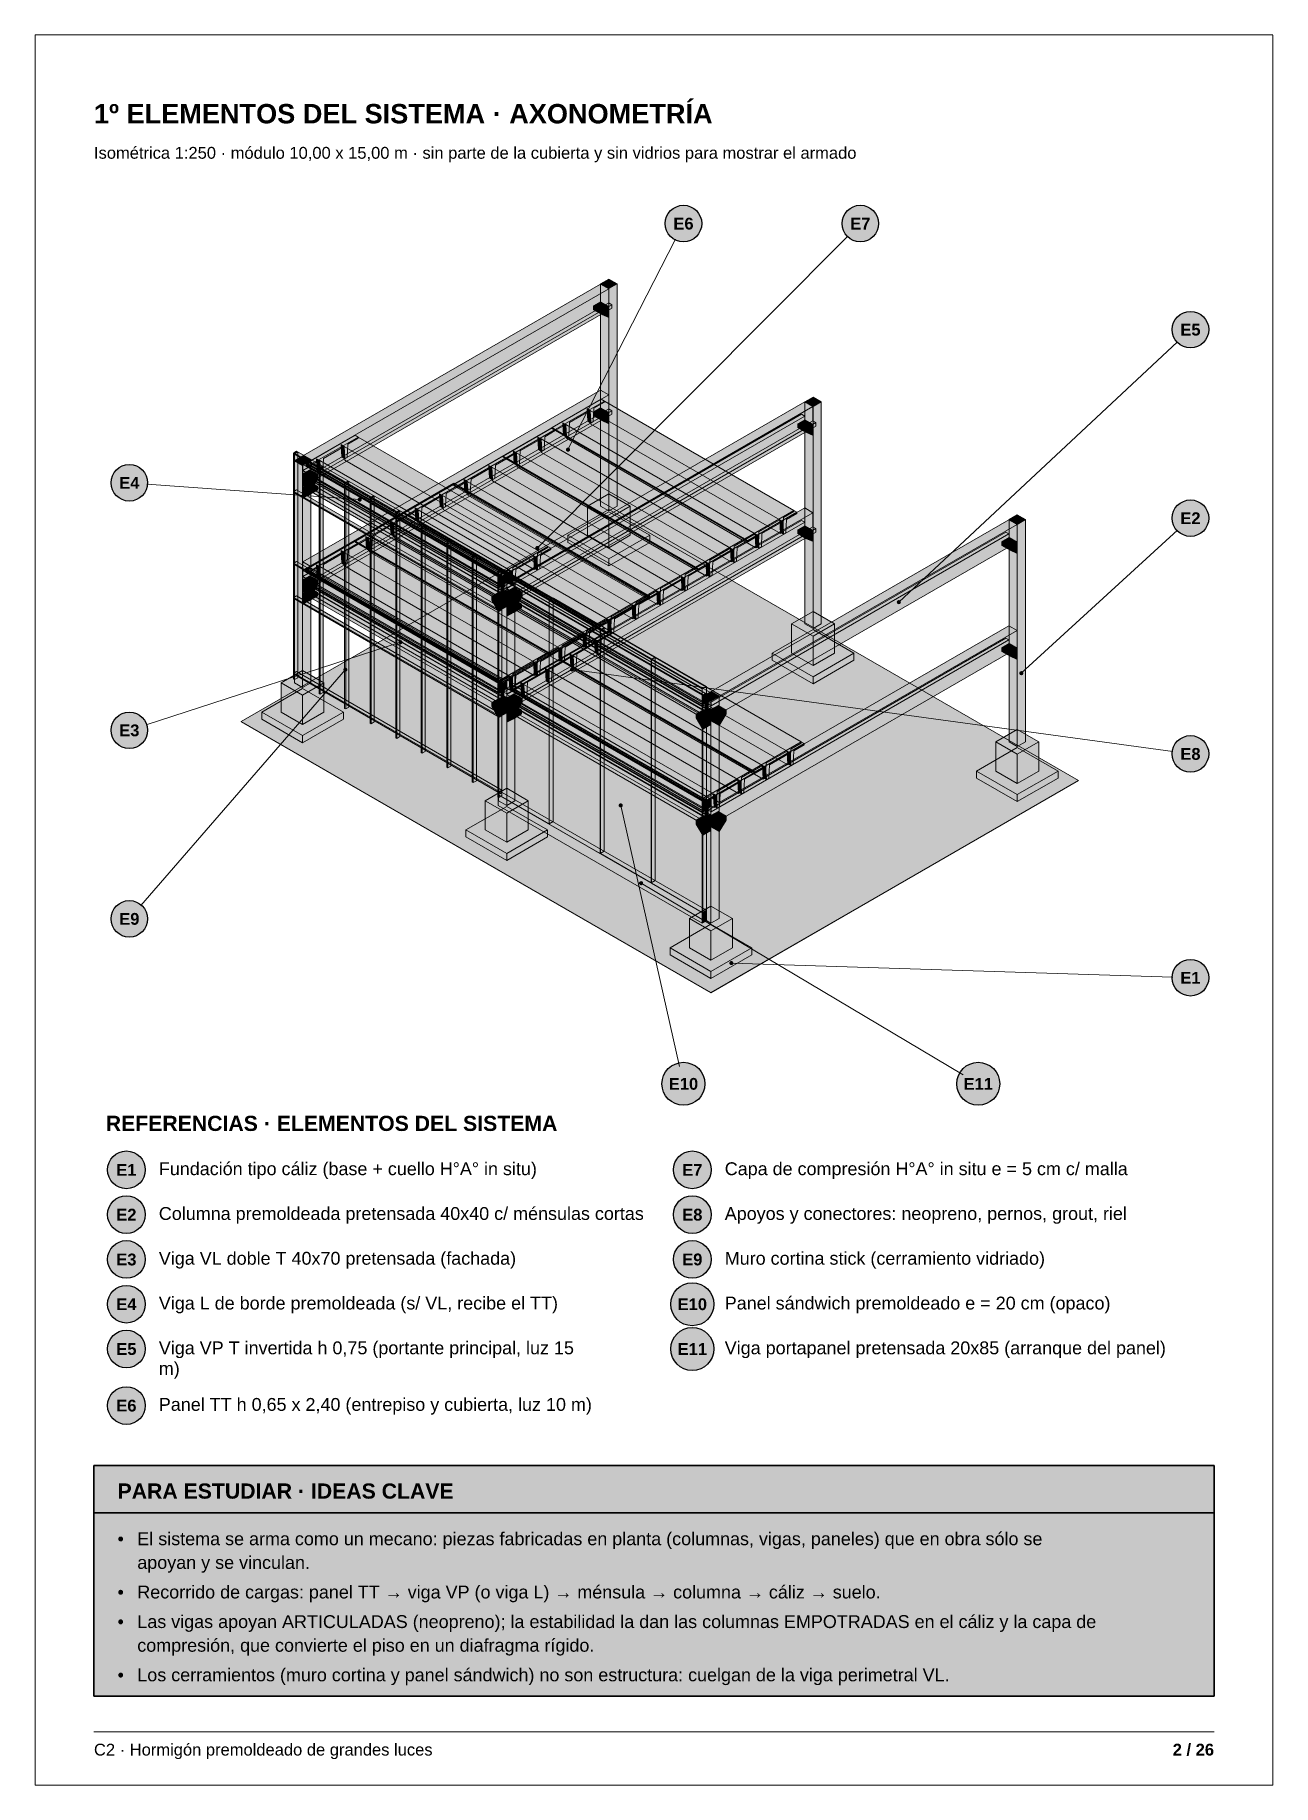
# Paper-space layout 'LAMINA 02' of a CAD drawing. Header units: millimetres. Extents: x 0 to 210, y 0 to 297.
# The model-space entities are those that its viewports show. They can reach past a viewport. Long polylines and large blocks are cut down to what shows.
import ezdxf
from ezdxf.enums import TextEntityAlignment as Align

# ---------------------------------------------------------------- set-up
doc = ezdxf.new("R2010")
doc.units = ezdxf.units.MM
for name, color, linetype in [('ESTUDIO', 7, 'Continuous'), ('ESTUDIO-RELLENO', 9, 'Continuous'), ('ISO', 7, 'Continuous'), ('ISO-RELLENO', 9, 'Continuous'), ('MARCO', 7, 'Continuous'), ('REFERENCIAS', 7, 'Continuous'), ('REFERENCIAS-RELLENO', 9, 'Continuous'), ('TEXTOS', 7, 'Continuous'), ('VIEWPORTS', 7, 'Continuous')]:
    doc.layers.add(name, color=color, linetype=linetype)
doc.styles.add('ARIAL', font='arial.ttf')
doc.styles.add('ARIAL-NEGRITA', font='arialbd.ttf')

psp = doc.layouts.new('LAMINA 02')

msp = doc.modelspace()

# ---------------------------------------------------------------- texts
at = {"layer": 'ESTUDIO'}
for s, height, style, p in [('PARA ESTUDIAR · IDEAS CLAVE', 2.5776, 'ARIAL-NEGRITA', (254, 48.6)), ('•', 2.18, 'ARIAL', (254, 40.7)), ('El sistema se arma como un mecano: piezas fabricadas en planta (columnas, vigas, paneles) que en obra sólo se', 2.18022, 'ARIAL', (257.35, 40.7)), ('apoyan y se vinculan.', 2.1802, 'ARIAL', (257.35, 36.68)), ('•', 2.18, 'ARIAL', (254, 31.66)), ('Recorrido de cargas: panel TT → viga VP (o viga L) → ménsula → columna → cáliz → suelo.', 2.1802, 'ARIAL', (257.35, 31.66)), ('•', 2.18, 'ARIAL', (254, 26.64)), ('Las vigas apoyan ARTICULADAS (neopreno); la estabilidad la dan las columnas EMPOTRADAS en el cáliz y la capa de', 2.18022, 'ARIAL', (257.35, 26.64)), ('compresión, que convierte el piso en un diafragma rígido.', 2.1802, 'ARIAL', (257.35, 22.62)), ('•', 2.18, 'ARIAL', (254, 17.6)), ('Los cerramientos (muro cortina y panel sándwich) no son estructura: cuelgan de la viga perimetral VL.', 2.18022, 'ARIAL', (257.35, 17.6))]:
    msp.add_text(s, height=height, dxfattribs=dict(at, style=style)).set_placement(p)
at = {"layer": 'MARCO', "color": 251, "true_color": 0x666666, "style": 'ARIAL'}
msp.add_text('C2 · Hormigón premoldeado de grandes luces', height=2.0048, dxfattribs=at).set_placement((250, 5))
at = {"layer": 'MARCO', "color": 250, "true_color": 0x444444, "style": 'ARIAL-NEGRITA'}
msp.add_text('2 / 26', height=2.005, dxfattribs=at).set_placement((440, 5), align=Align.RIGHT)
at = {"layer": 'REFERENCIAS', "style": 'ARIAL-NEGRITA'}
for s, p in [('E6', (350, 263.99)), ('E7', (380, 263.99)), ('E5', (436, 245.99)), ('E4', (256, 219.99)), ('E2', (436, 213.99)), ('E3', (256, 177.99)), ('E8', (436, 173.99)), ('E9', (256, 145.99)), ('E1', (436, 135.99)), ('E10', (350, 117.99)), ('E11', (400, 117.99)), ('E1', (255.5, 103.39)), ('E7', (351.5, 103.39)), ('E2', (255.5, 95.79)), ('E8', (351.5, 95.79)), ('E3', (255.5, 88.19)), ('E9', (351.5, 88.19)), ('E4', (255.5, 80.59)), ('E10', (351.5, 80.59)), ('E5', (255.5, 72.99)), ('E11', (351.5, 72.99)), ('E6', (255.5, 63.39))]:
    msp.add_text(s, height=2.005, dxfattribs=at).set_placement(p, align=Align.CENTER)
at = {"layer": 'TEXTOS'}
for s, height, style, p in [('1º ELEMENTOS DEL SISTEMA · AXONOMETRÍA', 3.2936, 'ARIAL-NEGRITA', (250, 282)), ('REFERENCIAS · ELEMENTOS DEL SISTEMA', 2.5776, 'ARIAL-NEGRITA', (252, 111)), ('Fundación tipo cáliz (base + cuello H°A° in situ)', 2.1802, 'ARIAL', (261, 103.5)), ('Capa de compresión H°A° in situ e = 5 cm c/ malla', 2.1802, 'ARIAL', (357, 103.5)), ('Columna premoldeada pretensada 40x40 c/ ménsulas cortas', 2.1802, 'ARIAL', (261, 95.9)), ('Apoyos y conectores: neopreno, pernos, grout, riel', 2.1802, 'ARIAL', (357, 95.9)), ('Viga VL doble T 40x70 pretensada (fachada)', 2.1802, 'ARIAL', (261, 88.3)), ('Muro cortina stick (cerramiento vidriado)', 2.1802, 'ARIAL', (357, 88.3)), ('Viga L de borde premoldeada (s/ VL, recibe el TT)', 2.1802, 'ARIAL', (261, 80.7)), ('Panel sándwich premoldeado e = 20 cm (opaco)', 2.1802, 'ARIAL', (357, 80.7)), ('Viga VP T invertida h 0,75 (portante principal, luz 15', 2.1802, 'ARIAL', (261, 73.1)), ('Viga portapanel pretensada 20x85 (arranque del panel)', 2.1802, 'ARIAL', (357, 73.1)), ('m)', 2.18, 'ARIAL', (261, 69.6)), ('Panel TT h 0,65 x 2,40 (entrepiso y cubierta, luz 10 m)', 2.1802, 'ARIAL', (261, 63.5))]:
    msp.add_text(s, height=height, dxfattribs=dict(at, style=style)).set_placement(p)
at = {"layer": 'TEXTOS', "color": 250, "true_color": 0x333333, "style": 'ARIAL'}
msp.add_text('Isométrica 1:250 · módulo 10,00 x 15,00 m · sin parte de la cubierta y sin vidrios para mostrar el armado', height=2.0048, dxfattribs=at).set_placement((250, 276))

# ---------------------------------------------------------------- hatches: boundary and pattern name
at = {"layer": 'ESTUDIO-RELLENO', "true_color": 0xfff8dc}
h = msp.add_hatch(color=7, dxfattribs=at)
h.dxf.hatch_style = 1
h.paths.add_polyline_path([(250, 54.2), (440, 54.2), (440, 15.08), (250, 15.08)])
at = {"layer": 'ESTUDIO-RELLENO', "true_color": 0xf3d77a}
h = msp.add_hatch(color=41, dxfattribs=at)
h.dxf.hatch_style = 1
h.paths.add_polyline_path([(250, 54.2), (440, 54.2), (440, 46.2), (250, 46.2)])
at = {"layer": 'ISO-RELLENO', "true_color": 0xb0b5bb}
h = msp.add_hatch(color=253, dxfattribs=at)
h.dxf.hatch_style = 1
h.paths.add_polyline_path([(335.95, 254.75), (337.34, 253.95), (338.73, 254.75), (337.34, 255.55)])
at = {"layer": 'ISO-RELLENO', "true_color": 0xa6b89e}
h = msp.add_hatch(color=253, dxfattribs=at)
h.dxf.hatch_style = 1
h.paths.add_polyline_path([(337.31, 253.93), (335.92, 254.73), (285.41, 225.57), (286.8, 224.77)])
at = {"layer": 'ISO-RELLENO', "true_color": 0x727f6d}
h = msp.add_hatch(color=8, dxfattribs=at)
h.dxf.hatch_style = 1
h.paths.add_polyline_path([(337.31, 251.53), (337.31, 253.93), (286.8, 224.77), (286.8, 222.37)])
at = {"layer": 'ISO-RELLENO', "true_color": 0xa4a9ae}
h = msp.add_hatch(color=253, dxfattribs=at)
h.dxf.hatch_style = 1
h.paths.add_polyline_path([(335.95, 217.05), (337.34, 216.25), (337.34, 253.95), (335.95, 254.75)])
at = {"layer": 'ISO-RELLENO', "true_color": 0x797d80}
h = msp.add_hatch(color=8, dxfattribs=at)
h.dxf.hatch_style = 1
h.paths.add_polyline_path([(337.34, 216.25), (338.73, 217.05), (338.73, 254.75), (337.34, 253.95)])
at = {"layer": 'ISO-RELLENO', "true_color": 0xa6b89e}
h = msp.add_hatch(color=253, dxfattribs=at)
h.dxf.hatch_style = 1
h.paths.add_polyline_path([(337.82, 251.23), (337.31, 251.53), (286.8, 222.37), (287.32, 222.07)])
at = {"layer": 'ISO-RELLENO', "true_color": 0x727f6d}
h = msp.add_hatch(color=8, dxfattribs=at)
h.dxf.hatch_style = 1
h.paths.add_polyline_path([(337.82, 250.63), (337.82, 251.23), (287.32, 222.07), (287.32, 221.47)])
at = {"layer": 'ISO-RELLENO', "true_color": 0xb0b5bb}
h = msp.add_hatch(color=253, dxfattribs=at)
h.dxf.hatch_style = 1
h.paths.add_polyline_path([(335.95, 251.71), (334.74, 251.01), (336.13, 250.21), (337.34, 250.91)])
at = {"layer": 'ISO-RELLENO', "true_color": 0xa4a9ae}
h = msp.add_hatch(color=253, dxfattribs=at)
h.dxf.hatch_style = 1
h.paths.add_polyline_path([(334.74, 251.01), (334.74, 250.37), (336.13, 249.57), (336.13, 250.21)])
at = {"layer": 'ISO-RELLENO', "true_color": 0x797d80}
h = msp.add_hatch(color=8, dxfattribs=at)
h.dxf.hatch_style = 1
h.paths.add_polyline_path([(337.34, 250.91), (336.13, 250.21), (336.13, 249.57), (337.34, 249.03)])
at = {"layer": 'ISO-RELLENO', "true_color": 0xa6b89e}
h = msp.add_hatch(color=253, dxfattribs=at)
h.dxf.hatch_style = 1
h.paths.add_polyline_path([(337.31, 235.93), (335.92, 236.73), (285.41, 207.57), (286.8, 206.77)])
at = {"layer": 'ISO-RELLENO', "true_color": 0x727f6d}
h = msp.add_hatch(color=8, dxfattribs=at)
h.dxf.hatch_style = 1
h.paths.add_polyline_path([(337.31, 233.53), (337.31, 235.93), (286.8, 206.77), (286.8, 204.37)])
at = {"layer": 'ISO-RELLENO', "true_color": 0xa6b89e}
h = msp.add_hatch(color=253, dxfattribs=at)
h.dxf.hatch_style = 1
h.paths.add_polyline_path([(371.95, 233.93), (370.56, 234.73), (320.05, 205.57), (321.44, 204.77)])
at = {"layer": 'ISO-RELLENO', "true_color": 0xccc5b6}
h = msp.add_hatch(color=9, dxfattribs=at)
h.dxf.hatch_style = 1
h.paths.add_polyline_path([(336.06, 235.17), (327.74, 230.37), (328.26, 230.07), (336.58, 234.87)])
at = {"layer": 'ISO-RELLENO', "true_color": 0x8c887d}
h = msp.add_hatch(color=252, dxfattribs=at)
h.dxf.hatch_style = 1
h.paths.add_polyline_path([(328.26, 229.87), (330.03, 230.89), (330.14, 228.75), (330.54, 228.98), (330.65, 231.25), (334.19, 233.29), (334.3, 231.15), (334.7, 231.38), (334.81, 233.65), (336.58, 234.67), (336.58, 234.87), (328.26, 230.07)])
at = {"layer": 'ISO-RELLENO', "true_color": 0xccc5b6}
h = msp.add_hatch(color=9, dxfattribs=at)
h.dxf.hatch_style = 1
h.paths.add_polyline_path([(336.58, 234.87), (328.26, 230.07), (360.41, 211.51), (368.72, 216.31)])
at = {"layer": 'ISO-RELLENO', "true_color": 0xb0b5bb}
h = msp.add_hatch(color=253, dxfattribs=at)
h.dxf.hatch_style = 1
h.paths.add_polyline_path([(370.6, 234.75), (371.98, 233.95), (373.37, 234.75), (371.98, 235.55)])
at = {"layer": 'ISO-RELLENO', "true_color": 0xa4a9ae}
h = msp.add_hatch(color=253, dxfattribs=at)
h.dxf.hatch_style = 1
h.paths.add_polyline_path([(370.6, 197.05), (371.98, 196.25), (371.98, 233.95), (370.6, 234.75)])
at = {"layer": 'ISO-RELLENO', "true_color": 0x797d80}
h = msp.add_hatch(color=8, dxfattribs=at)
h.dxf.hatch_style = 1
h.paths.add_polyline_path([(371.98, 196.25), (373.37, 197.05), (373.37, 234.75), (371.98, 233.95)])
at = {"layer": 'ISO-RELLENO', "true_color": 0xa6b89e}
h = msp.add_hatch(color=253, dxfattribs=at)
h.dxf.hatch_style = 1
h.paths.add_polyline_path([(337.82, 233.23), (337.31, 233.53), (286.8, 204.37), (287.32, 204.07)])
at = {"layer": 'ISO-RELLENO', "true_color": 0x727f6d}
h = msp.add_hatch(color=8, dxfattribs=at)
h.dxf.hatch_style = 1
h.paths.add_polyline_path([(337.82, 232.63), (337.82, 233.23), (287.32, 204.07), (287.32, 203.47)])
at = {"layer": 'ISO-RELLENO', "true_color": 0xa6b89e}
h = msp.add_hatch(color=253, dxfattribs=at)
h.dxf.hatch_style = 1
h.paths.add_polyline_path([(370.56, 232.33), (370.04, 232.63), (319.53, 203.47), (320.05, 203.17)])
at = {"layer": 'ISO-RELLENO', "true_color": 0x727f6d}
h = msp.add_hatch(color=8, dxfattribs=at)
h.dxf.hatch_style = 1
h.paths.add_polyline_path([(371.95, 231.53), (371.95, 233.93), (321.44, 204.77), (321.44, 202.37)])
at = {"layer": 'ISO-RELLENO', "true_color": 0xbbb5a7}
h = msp.add_hatch(color=253, dxfattribs=at)
h.dxf.hatch_style = 1
h.paths.add_polyline_path([(333.67, 233.59), (333.78, 231.45), (334.3, 231.15), (334.19, 233.29)])
h = msp.add_hatch(color=253, dxfattribs=at)
h.dxf.hatch_style = 1
h.paths.add_polyline_path([(334.19, 233.29), (334.29, 230.95), (366.44, 212.39), (366.33, 214.73)])
at = {"layer": 'ISO-RELLENO', "true_color": 0xb0b5bb}
h = msp.add_hatch(color=253, dxfattribs=at)
h.dxf.hatch_style = 1
h.paths.add_polyline_path([(335.95, 233.71), (334.74, 233.01), (336.13, 232.21), (337.34, 232.91)])
at = {"layer": 'ISO-RELLENO', "true_color": 0xa4a9ae}
h = msp.add_hatch(color=253, dxfattribs=at)
h.dxf.hatch_style = 1
h.paths.add_polyline_path([(334.74, 233.01), (334.74, 232.37), (336.13, 231.57), (336.13, 232.21)])
at = {"layer": 'ISO-RELLENO', "true_color": 0x797d80}
h = msp.add_hatch(color=8, dxfattribs=at)
h.dxf.hatch_style = 1
h.paths.add_polyline_path([(337.34, 232.91), (336.13, 232.21), (336.13, 231.57), (337.34, 231.03)])
at = {"layer": 'ISO-RELLENO', "true_color": 0xb0b5bb}
h = msp.add_hatch(color=253, dxfattribs=at)
h.dxf.hatch_style = 1
h.paths.add_polyline_path([(370.6, 231.71), (369.38, 231.01), (370.77, 230.21), (371.98, 230.91)])
at = {"layer": 'ISO-RELLENO', "true_color": 0xccc5b6}
h = msp.add_hatch(color=9, dxfattribs=at)
h.dxf.hatch_style = 1
h.paths.add_polyline_path([(294.32, 229.07), (286, 224.27), (286.52, 223.97), (294.84, 228.77)])
at = {"layer": 'ISO-RELLENO', "true_color": 0x8c887d}
h = msp.add_hatch(color=252, dxfattribs=at)
h.dxf.hatch_style = 1
h.paths.add_polyline_path([(286.52, 223.77), (288.29, 224.79), (288.4, 222.65), (288.8, 222.88), (288.91, 225.15), (292.44, 227.19), (292.56, 225.05), (292.96, 225.28), (293.07, 227.55), (294.84, 228.57), (294.84, 228.77), (286.52, 223.97)])
at = {"layer": 'ISO-RELLENO', "true_color": 0xccc5b6}
h = msp.add_hatch(color=9, dxfattribs=at)
h.dxf.hatch_style = 1
h.paths.add_polyline_path([(294.84, 228.77), (286.52, 223.97), (318.67, 205.41), (326.98, 210.21)])
h = msp.add_hatch(color=9, dxfattribs=at)
h.dxf.hatch_style = 1
h.paths.add_polyline_path([(327.71, 230.35), (319.4, 225.55), (319.92, 225.25), (328.23, 230.05)])
at = {"layer": 'ISO-RELLENO', "true_color": 0x8c887d}
h = msp.add_hatch(color=252, dxfattribs=at)
h.dxf.hatch_style = 1
h.paths.add_polyline_path([(319.92, 225.05), (321.68, 226.07), (321.79, 223.93), (322.19, 224.16), (322.31, 226.43), (325.84, 228.47), (325.95, 226.33), (326.35, 226.56), (326.46, 228.83), (328.23, 229.85), (328.23, 230.05), (319.92, 225.25)])
at = {"layer": 'ISO-RELLENO', "true_color": 0xccc5b6}
h = msp.add_hatch(color=9, dxfattribs=at)
h.dxf.hatch_style = 1
h.paths.add_polyline_path([(328.23, 230.05), (319.92, 225.25), (352.06, 206.69), (360.38, 211.49)])
at = {"layer": 'ISO-RELLENO', "true_color": 0xa6b89e}
h = msp.add_hatch(color=253, dxfattribs=at)
h.dxf.hatch_style = 1
h.paths.add_polyline_path([(372.47, 231.23), (371.95, 231.53), (321.44, 202.37), (321.96, 202.07)])
at = {"layer": 'ISO-RELLENO', "true_color": 0x727f6d}
h = msp.add_hatch(color=8, dxfattribs=at)
h.dxf.hatch_style = 1
h.paths.add_polyline_path([(372.47, 230.63), (372.47, 231.23), (321.96, 202.07), (321.96, 201.47)])
at = {"layer": 'ISO-RELLENO', "true_color": 0xbbb5a7}
h = msp.add_hatch(color=253, dxfattribs=at)
h.dxf.hatch_style = 1
h.paths.add_polyline_path([(325.32, 228.77), (325.43, 226.63), (325.95, 226.33), (325.84, 228.47)])
at = {"layer": 'ISO-RELLENO', "true_color": 0xbeb8aa}
h = msp.add_hatch(color=253, dxfattribs=at)
h.dxf.hatch_style = 1
h.paths.add_polyline_path([(327.74, 230.37), (327.74, 230.17), (328.26, 229.87), (328.26, 230.07)])
h = msp.add_hatch(color=253, dxfattribs=at)
h.dxf.hatch_style = 1
h.paths.add_polyline_path([(328.26, 230.07), (328.26, 229.87), (360.41, 211.31), (360.41, 211.51)])
at = {"layer": 'ISO-RELLENO', "true_color": 0xbbb5a7}
h = msp.add_hatch(color=253, dxfattribs=at)
h.dxf.hatch_style = 1
h.paths.add_polyline_path([(329.51, 231.19), (329.62, 229.05), (330.14, 228.75), (330.03, 230.89)])
h = msp.add_hatch(color=253, dxfattribs=at)
h.dxf.hatch_style = 1
h.paths.add_polyline_path([(330.03, 230.89), (330.13, 228.55), (362.28, 209.99), (362.18, 212.33)])
at = {"layer": 'ISO-RELLENO', "true_color": 0xa4a9ae}
h = msp.add_hatch(color=253, dxfattribs=at)
h.dxf.hatch_style = 1
h.paths.add_polyline_path([(369.38, 231.01), (369.38, 230.37), (370.77, 229.57), (370.77, 230.21)])
at = {"layer": 'ISO-RELLENO', "true_color": 0x797d80}
h = msp.add_hatch(color=8, dxfattribs=at)
h.dxf.hatch_style = 1
h.paths.add_polyline_path([(371.98, 230.91), (370.77, 230.21), (370.77, 229.57), (371.98, 229.03)])
at = {"layer": 'ISO-RELLENO', "true_color": 0x7e8993}
h = msp.add_hatch(color=252, dxfattribs=at)
h.dxf.hatch_style = 1
h.paths.add_polyline_path([(283.86, 226), (284.04, 225.9), (284.56, 226.2), (284.38, 226.3)])
at = {"layer": 'ISO-RELLENO', "true_color": 0x768089}
h = msp.add_hatch(color=8, dxfattribs=at)
h.dxf.hatch_style = 1
h.paths.add_polyline_path([(283.86, 187.72), (284.04, 187.62), (284.04, 225.9), (283.86, 226)])
at = {"layer": 'ISO-RELLENO', "true_color": 0x7e8993}
h = msp.add_hatch(color=252, dxfattribs=at)
h.dxf.hatch_style = 1
h.paths.add_polyline_path([(283.9, 226.1), (318.71, 206), (319.16, 206.26), (284.35, 226.36)])
at = {"layer": 'ISO-RELLENO', "true_color": 0x768089}
h = msp.add_hatch(color=8, dxfattribs=at)
h.dxf.hatch_style = 1
h.paths.add_polyline_path([(283.9, 225.9), (318.71, 205.8), (318.71, 206), (283.9, 226.1)])
at = {"layer": 'ISO-RELLENO', "true_color": 0x575e65}
h = msp.add_hatch(color=251, dxfattribs=at)
h.dxf.hatch_style = 1
h.paths.add_polyline_path([(284.04, 187.62), (284.56, 187.92), (284.56, 226.2), (284.04, 225.9)])
at = {"layer": 'ISO-RELLENO', "true_color": 0xbbb5a7}
h = msp.add_hatch(color=253, dxfattribs=at)
h.dxf.hatch_style = 1
h.paths.add_polyline_path([(291.93, 227.49), (292.04, 225.35), (292.56, 225.05), (292.44, 227.19)])
h = msp.add_hatch(color=253, dxfattribs=at)
h.dxf.hatch_style = 1
h.paths.add_polyline_path([(292.44, 227.19), (292.55, 224.85), (324.7, 206.29), (324.59, 208.63)])
h = msp.add_hatch(color=253, dxfattribs=at)
h.dxf.hatch_style = 1
h.paths.add_polyline_path([(321.16, 226.37), (321.27, 224.23), (321.79, 223.93), (321.68, 226.07)])
h = msp.add_hatch(color=253, dxfattribs=at)
h.dxf.hatch_style = 1
h.paths.add_polyline_path([(321.68, 226.07), (321.79, 223.73), (353.93, 205.17), (353.83, 207.51)])
h = msp.add_hatch(color=253, dxfattribs=at)
h.dxf.hatch_style = 1
h.paths.add_polyline_path([(325.84, 228.47), (325.94, 226.13), (358.09, 207.57), (357.99, 209.91)])
at = {"layer": 'ISO-RELLENO', "true_color": 0xb0b5bb}
h = msp.add_hatch(color=253, dxfattribs=at)
h.dxf.hatch_style = 1
h.paths.add_polyline_path([(283.99, 224.75), (285.38, 223.95), (286.76, 224.75), (285.38, 225.55)])
at = {"layer": 'ISO-RELLENO', "true_color": 0xa4a9ae}
h = msp.add_hatch(color=253, dxfattribs=at)
h.dxf.hatch_style = 1
h.paths.add_polyline_path([(283.99, 187.05), (285.38, 186.25), (285.38, 223.95), (283.99, 224.75)])
at = {"layer": 'ISO-RELLENO', "true_color": 0x797d80}
h = msp.add_hatch(color=8, dxfattribs=at)
h.dxf.hatch_style = 1
h.paths.add_polyline_path([(285.38, 186.25), (286.76, 187.05), (286.76, 224.75), (285.38, 223.95)])
at = {"layer": 'ISO-RELLENO', "true_color": 0xb0b5bb}
h = msp.add_hatch(color=253, dxfattribs=at)
h.dxf.hatch_style = 1
h.paths.add_polyline_path([(286.59, 223.21), (285.38, 222.51), (286.76, 221.71), (287.98, 222.41)])
at = {"layer": 'ISO-RELLENO', "true_color": 0x9bac93}
h = msp.add_hatch(color=253, dxfattribs=at)
h.dxf.hatch_style = 1
h.paths.add_polyline_path([(285.41, 222.57), (287.32, 221.47), (287.32, 222.07), (286.8, 222.37), (286.8, 224.77), (285.41, 225.57)])
at = {"layer": 'ISO-RELLENO', "true_color": 0xbda6a6}
h = msp.add_hatch(color=253, dxfattribs=at)
h.dxf.hatch_style = 1
h.paths.add_polyline_path([(285.93, 224.43), (285.41, 224.13), (318.6, 204.97), (319.12, 205.27)])
at = {"layer": 'ISO-RELLENO', "true_color": 0xb19b9b}
h = msp.add_hatch(color=253, dxfattribs=at)
h.dxf.hatch_style = 1
h.paths.add_polyline_path([(285.41, 224.13), (285.41, 223.09), (318.6, 203.93), (318.6, 204.97)])
at = {"layer": 'ISO-RELLENO', "true_color": 0x98a9ba}
h = msp.add_hatch(color=253, dxfattribs=at)
h.dxf.hatch_style = 1
h.paths.add_polyline_path([(286.8, 223.89), (285.41, 223.09), (318.6, 203.93), (319.98, 204.73)])
at = {"layer": 'ISO-RELLENO', "true_color": 0x8e9eae}
h = msp.add_hatch(color=253, dxfattribs=at)
h.dxf.hatch_style = 1
h.paths.add_polyline_path([(285.41, 223.09), (285.41, 222.57), (318.6, 203.41), (318.6, 203.93)])
at = {"layer": 'ISO-RELLENO', "true_color": 0xbda6a6}
h = msp.add_hatch(color=253, dxfattribs=at)
h.dxf.hatch_style = 1
h.paths.add_polyline_path([(286.8, 224.49), (285.93, 223.99), (319.12, 204.83), (319.98, 205.33)])
at = {"layer": 'ISO-RELLENO', "true_color": 0xbeb8aa}
h = msp.add_hatch(color=253, dxfattribs=at)
h.dxf.hatch_style = 1
h.paths.add_polyline_path([(286, 224.27), (286, 224.07), (286.52, 223.77), (286.52, 223.97)])
h = msp.add_hatch(color=253, dxfattribs=at)
h.dxf.hatch_style = 1
h.paths.add_polyline_path([(286.52, 223.97), (286.52, 223.77), (318.67, 205.21), (318.67, 205.41)])
at = {"layer": 'ISO-RELLENO', "true_color": 0xbbb5a7}
h = msp.add_hatch(color=253, dxfattribs=at)
h.dxf.hatch_style = 1
h.paths.add_polyline_path([(287.77, 225.09), (287.88, 222.95), (288.4, 222.65), (288.29, 224.79)])
at = {"layer": 'ISO-RELLENO', "true_color": 0x7e8993}
h = msp.add_hatch(color=252, dxfattribs=at)
h.dxf.hatch_style = 1
h.paths.add_polyline_path([(288.19, 223.5), (288.37, 223.4), (288.89, 223.7), (288.71, 223.8)])
at = {"layer": 'ISO-RELLENO', "true_color": 0x768089}
h = msp.add_hatch(color=8, dxfattribs=at)
h.dxf.hatch_style = 1
h.paths.add_polyline_path([(288.19, 185.22), (288.37, 185.12), (288.37, 223.4), (288.19, 223.5)])
at = {"layer": 'ISO-RELLENO', "true_color": 0xbbb5a7}
h = msp.add_hatch(color=253, dxfattribs=at)
h.dxf.hatch_style = 1
h.paths.add_polyline_path([(288.29, 224.79), (288.39, 222.45), (320.54, 203.89), (320.43, 206.23)])
at = {"layer": 'ISO-RELLENO', "true_color": 0x575e65}
h = msp.add_hatch(color=251, dxfattribs=at)
h.dxf.hatch_style = 1
h.paths.add_polyline_path([(288.37, 185.12), (288.89, 185.42), (288.89, 223.7), (288.37, 223.4)])
at = {"layer": 'ISO-RELLENO', "true_color": 0xccc5b6}
h = msp.add_hatch(color=9, dxfattribs=at)
h.dxf.hatch_style = 1
h.paths.add_polyline_path([(319.36, 225.53), (311.05, 220.73), (311.57, 220.43), (319.88, 225.23)])
at = {"layer": 'ISO-RELLENO', "true_color": 0x8c887d}
h = msp.add_hatch(color=252, dxfattribs=at)
h.dxf.hatch_style = 1
h.paths.add_polyline_path([(311.57, 220.23), (313.33, 221.25), (313.45, 219.11), (313.84, 219.34), (313.96, 221.61), (317.49, 223.65), (317.6, 221.51), (318, 221.74), (318.11, 224.01), (319.88, 225.03), (319.88, 225.23), (311.57, 220.43)])
at = {"layer": 'ISO-RELLENO', "true_color": 0xccc5b6}
h = msp.add_hatch(color=9, dxfattribs=at)
h.dxf.hatch_style = 1
h.paths.add_polyline_path([(319.88, 225.23), (311.57, 220.43), (343.71, 201.87), (352.03, 206.67)])
at = {"layer": 'ISO-RELLENO', "true_color": 0xbbb5a7}
h = msp.add_hatch(color=253, dxfattribs=at)
h.dxf.hatch_style = 1
h.paths.add_polyline_path([(316.97, 223.95), (317.08, 221.81), (317.6, 221.51), (317.49, 223.65)])
h = msp.add_hatch(color=253, dxfattribs=at)
h.dxf.hatch_style = 1
h.paths.add_polyline_path([(317.49, 223.65), (317.59, 221.31), (349.74, 202.75), (349.64, 205.09)])
at = {"layer": 'ISO-RELLENO', "true_color": 0xbeb8aa}
h = msp.add_hatch(color=253, dxfattribs=at)
h.dxf.hatch_style = 1
h.paths.add_polyline_path([(319.4, 225.55), (319.4, 225.35), (319.92, 225.05), (319.92, 225.25)])
h = msp.add_hatch(color=253, dxfattribs=at)
h.dxf.hatch_style = 1
h.paths.add_polyline_path([(319.92, 225.25), (319.92, 225.05), (352.06, 206.49), (352.06, 206.69)])
at = {"layer": 'ISO-RELLENO', "true_color": 0x7e8993}
h = msp.add_hatch(color=252, dxfattribs=at)
h.dxf.hatch_style = 1
h.paths.add_polyline_path([(283.9, 219.54), (318.71, 199.44), (319.16, 199.7), (284.35, 219.8)])
at = {"layer": 'ISO-RELLENO', "true_color": 0xa4a9ae}
h = msp.add_hatch(color=253, dxfattribs=at)
h.dxf.hatch_style = 1
h.paths.add_polyline_path([(285.38, 222.51), (285.38, 220.63), (286.76, 219.83), (286.76, 221.71)])
at = {"layer": 'ISO-RELLENO', "true_color": 0xb0b5bb}
h = msp.add_hatch(color=253, dxfattribs=at)
h.dxf.hatch_style = 1
h.paths.add_polyline_path([(287.91, 220.41), (286.76, 221.07), (285.38, 220.27), (286.52, 219.61)])
at = {"layer": 'ISO-RELLENO', "true_color": 0xa4a9ae}
h = msp.add_hatch(color=253, dxfattribs=at)
h.dxf.hatch_style = 1
h.paths.add_polyline_path([(285.38, 218.39), (286.52, 218.97), (286.52, 219.61), (285.38, 220.27)])
at = {"layer": 'ISO-RELLENO', "true_color": 0xa3b6c8}
h = msp.add_hatch(color=253, dxfattribs=at)
h.dxf.hatch_style = 1
h.paths.add_polyline_path([(285.83, 221.37), (285.41, 220.89), (318.6, 201.73), (319.01, 202.21)])
at = {"layer": 'ISO-RELLENO', "true_color": 0x8e9eae}
h = msp.add_hatch(color=253, dxfattribs=at)
h.dxf.hatch_style = 1
h.paths.add_polyline_path([(285.41, 220.89), (285.41, 220.29), (318.6, 201.13), (318.6, 201.73)])
at = {"layer": 'ISO-RELLENO', "true_color": 0x98a9ba}
h = msp.add_hatch(color=253, dxfattribs=at)
h.dxf.hatch_style = 1
h.paths.add_polyline_path([(285.9, 221.41), (285.83, 221.37), (319.01, 202.21), (319.08, 202.25)])
at = {"layer": 'ISO-RELLENO', "true_color": 0x8e9eae}
h = msp.add_hatch(color=253, dxfattribs=at)
h.dxf.hatch_style = 1
h.paths.add_polyline_path([(285.9, 222.61), (285.9, 221.41), (319.08, 202.25), (319.08, 203.45)])
at = {"layer": 'ISO-RELLENO', "true_color": 0xd4cec0}
h = msp.add_hatch(color=254, dxfattribs=at)
h.dxf.hatch_style = 1
h.paths.add_polyline_path([(286, 206.47), (319.19, 187.31), (344.23, 201.77), (311.05, 220.93)])
at = {"layer": 'ISO-RELLENO', "true_color": 0x98a9ba}
h = msp.add_hatch(color=253, dxfattribs=at)
h.dxf.hatch_style = 1
h.paths.add_polyline_path([(286.38, 221.69), (286.31, 221.65), (319.5, 202.49), (319.57, 202.53)])
at = {"layer": 'ISO-RELLENO', "true_color": 0x82919f}
h = msp.add_hatch(color=252, dxfattribs=at)
h.dxf.hatch_style = 1
h.paths.add_polyline_path([(286.8, 221.69), (286.38, 221.69), (319.57, 202.53), (319.98, 202.53)])
at = {"layer": 'ISO-RELLENO', "true_color": 0x797d80}
h = msp.add_hatch(color=8, dxfattribs=at)
h.dxf.hatch_style = 1
h.paths.add_polyline_path([(287.91, 219.77), (287.91, 220.41), (286.52, 219.61), (286.52, 218.97)])
h = msp.add_hatch(color=8, dxfattribs=at)
h.dxf.hatch_style = 1
h.paths.add_polyline_path([(286.76, 219.83), (287.98, 221.77), (287.98, 222.41), (286.76, 221.71)])
at = {"layer": 'ISO-RELLENO', "true_color": 0x7e8993}
h = msp.add_hatch(color=252, dxfattribs=at)
h.dxf.hatch_style = 1
h.paths.add_polyline_path([(292.52, 221), (292.7, 220.9), (293.22, 221.2), (293.04, 221.3)])
at = {"layer": 'ISO-RELLENO', "true_color": 0x768089}
h = msp.add_hatch(color=8, dxfattribs=at)
h.dxf.hatch_style = 1
h.paths.add_polyline_path([(292.52, 182.72), (292.7, 182.62), (292.7, 220.9), (292.52, 221)])
at = {"layer": 'ISO-RELLENO', "true_color": 0x575e65}
h = msp.add_hatch(color=251, dxfattribs=at)
h.dxf.hatch_style = 1
h.paths.add_polyline_path([(292.7, 182.62), (293.22, 182.92), (293.22, 221.2), (292.7, 220.9)])
at = {"layer": 'ISO-RELLENO', "true_color": 0xccc5b6}
h = msp.add_hatch(color=9, dxfattribs=at)
h.dxf.hatch_style = 1
h.paths.add_polyline_path([(311.01, 220.71), (302.7, 215.91), (303.22, 215.61), (311.53, 220.41)])
at = {"layer": 'ISO-RELLENO', "true_color": 0x8c887d}
h = msp.add_hatch(color=252, dxfattribs=at)
h.dxf.hatch_style = 1
h.paths.add_polyline_path([(303.22, 215.41), (304.99, 216.43), (305.1, 214.29), (305.5, 214.52), (305.61, 216.79), (309.14, 218.83), (309.25, 216.69), (309.65, 216.92), (309.77, 219.19), (311.53, 220.21), (311.53, 220.41), (303.22, 215.61)])
at = {"layer": 'ISO-RELLENO', "true_color": 0xccc5b6}
h = msp.add_hatch(color=9, dxfattribs=at)
h.dxf.hatch_style = 1
h.paths.add_polyline_path([(311.53, 220.41), (303.22, 215.61), (335.37, 197.05), (343.68, 201.85)])
at = {"layer": 'ISO-RELLENO', "true_color": 0xbeb8aa}
h = msp.add_hatch(color=253, dxfattribs=at)
h.dxf.hatch_style = 1
h.paths.add_polyline_path([(311.05, 220.73), (311.05, 220.53), (311.57, 220.23), (311.57, 220.43)])
h = msp.add_hatch(color=253, dxfattribs=at)
h.dxf.hatch_style = 1
h.paths.add_polyline_path([(311.57, 220.43), (311.57, 220.23), (343.71, 201.67), (343.71, 201.87)])
at = {"layer": 'ISO-RELLENO', "true_color": 0xbbb5a7}
h = msp.add_hatch(color=253, dxfattribs=at)
h.dxf.hatch_style = 1
h.paths.add_polyline_path([(312.81, 221.55), (312.93, 219.41), (313.45, 219.11), (313.33, 221.25)])
h = msp.add_hatch(color=253, dxfattribs=at)
h.dxf.hatch_style = 1
h.paths.add_polyline_path([(313.33, 221.25), (313.44, 218.91), (345.58, 200.35), (345.48, 202.69)])
at = {"layer": 'ISO-RELLENO', "true_color": 0x768089}
h = msp.add_hatch(color=8, dxfattribs=at)
h.dxf.hatch_style = 1
h.paths.add_polyline_path([(283.9, 219.34), (318.71, 199.24), (318.71, 199.44), (283.9, 219.54)])
at = {"layer": 'ISO-RELLENO', "true_color": 0x7e8993}
h = msp.add_hatch(color=252, dxfattribs=at)
h.dxf.hatch_style = 1
h.paths.add_polyline_path([(296.85, 218.5), (297.03, 218.4), (297.55, 218.7), (297.37, 218.8)])
at = {"layer": 'ISO-RELLENO', "true_color": 0x768089}
h = msp.add_hatch(color=8, dxfattribs=at)
h.dxf.hatch_style = 1
h.paths.add_polyline_path([(296.85, 180.22), (297.03, 180.12), (297.03, 218.4), (296.85, 218.5)])
at = {"layer": 'ISO-RELLENO', "true_color": 0x575e65}
h = msp.add_hatch(color=251, dxfattribs=at)
h.dxf.hatch_style = 1
h.paths.add_polyline_path([(297.03, 180.12), (297.55, 180.42), (297.55, 218.7), (297.03, 218.4)])
at = {"layer": 'ISO-RELLENO', "true_color": 0xbbb5a7}
h = msp.add_hatch(color=253, dxfattribs=at)
h.dxf.hatch_style = 1
h.paths.add_polyline_path([(308.62, 219.13), (308.73, 216.99), (309.25, 216.69), (309.14, 218.83)])
h = msp.add_hatch(color=253, dxfattribs=at)
h.dxf.hatch_style = 1
h.paths.add_polyline_path([(309.14, 218.83), (309.25, 216.49), (341.39, 197.93), (341.29, 200.27)])
at = {"layer": 'ISO-RELLENO', "true_color": 0xc2baaa}
h = msp.add_hatch(color=9, dxfattribs=at)
h.dxf.hatch_style = 1
h.paths.add_polyline_path([(333.7, 217.05), (337.34, 214.95), (340.98, 217.05), (337.34, 219.15)])
at = {"layer": 'ISO-RELLENO', "true_color": 0xb5ae9e}
h = msp.add_hatch(color=253, dxfattribs=at)
h.dxf.hatch_style = 1
h.paths.add_polyline_path([(333.7, 212.09), (337.34, 209.99), (337.34, 214.95), (333.7, 217.05)])
at = {"layer": 'ISO-RELLENO', "true_color": 0x858075}
h = msp.add_hatch(color=8, dxfattribs=at)
h.dxf.hatch_style = 1
h.paths.add_polyline_path([(337.34, 209.99), (340.98, 212.09), (340.98, 217.05), (337.34, 214.95)])
at = {"layer": 'ISO-RELLENO', "true_color": 0xd6d1c7}
h = msp.add_hatch(color=254, dxfattribs=at)
h.dxf.hatch_style = 1
h.paths.add_polyline_path([(274.99, 180.49), (354.66, 134.49), (417.01, 170.49), (337.34, 216.49)])
at = {"layer": 'ISO-RELLENO', "true_color": 0xccc5b6}
h = msp.add_hatch(color=9, dxfattribs=at)
h.dxf.hatch_style = 1
h.paths.add_polyline_path([(302.66, 215.89), (294.35, 211.09), (294.87, 210.79), (303.18, 215.59)])
at = {"layer": 'ISO-RELLENO', "true_color": 0x8c887d}
h = msp.add_hatch(color=252, dxfattribs=at)
h.dxf.hatch_style = 1
h.paths.add_polyline_path([(294.87, 210.59), (296.64, 211.61), (296.75, 209.47), (297.15, 209.7), (297.26, 211.97), (300.79, 214.01), (300.91, 211.87), (301.3, 212.1), (301.42, 214.37), (303.18, 215.39), (303.18, 215.59), (294.87, 210.79)])
at = {"layer": 'ISO-RELLENO', "true_color": 0xccc5b6}
h = msp.add_hatch(color=9, dxfattribs=at)
h.dxf.hatch_style = 1
h.paths.add_polyline_path([(303.18, 215.59), (294.87, 210.79), (327.02, 192.23), (335.33, 197.03)])
at = {"layer": 'ISO-RELLENO', "true_color": 0xbbb5a7}
h = msp.add_hatch(color=253, dxfattribs=at)
h.dxf.hatch_style = 1
h.paths.add_polyline_path([(300.27, 214.31), (300.39, 212.17), (300.91, 211.87), (300.79, 214.01)])
h = msp.add_hatch(color=253, dxfattribs=at)
h.dxf.hatch_style = 1
h.paths.add_polyline_path([(300.79, 214.01), (300.9, 211.67), (333.04, 193.11), (332.94, 195.45)])
at = {"layer": 'ISO-RELLENO', "true_color": 0x7e8993}
h = msp.add_hatch(color=252, dxfattribs=at)
h.dxf.hatch_style = 1
h.paths.add_polyline_path([(301.18, 216), (301.36, 215.9), (301.88, 216.2), (301.7, 216.3)])
at = {"layer": 'ISO-RELLENO', "true_color": 0x768089}
h = msp.add_hatch(color=8, dxfattribs=at)
h.dxf.hatch_style = 1
h.paths.add_polyline_path([(301.18, 177.72), (301.36, 177.62), (301.36, 215.9), (301.18, 216)])
at = {"layer": 'ISO-RELLENO', "true_color": 0x575e65}
h = msp.add_hatch(color=251, dxfattribs=at)
h.dxf.hatch_style = 1
h.paths.add_polyline_path([(301.36, 177.62), (301.88, 177.92), (301.88, 216.2), (301.36, 215.9)])
at = {"layer": 'ISO-RELLENO', "true_color": 0xbeb8aa}
h = msp.add_hatch(color=253, dxfattribs=at)
h.dxf.hatch_style = 1
h.paths.add_polyline_path([(302.7, 215.91), (302.7, 215.71), (303.22, 215.41), (303.22, 215.61)])
h = msp.add_hatch(color=253, dxfattribs=at)
h.dxf.hatch_style = 1
h.paths.add_polyline_path([(303.22, 215.61), (303.22, 215.41), (335.37, 196.85), (335.37, 197.05)])
at = {"layer": 'ISO-RELLENO', "true_color": 0xbbb5a7}
h = msp.add_hatch(color=253, dxfattribs=at)
h.dxf.hatch_style = 1
h.paths.add_polyline_path([(304.47, 216.73), (304.58, 214.59), (305.1, 214.29), (304.99, 216.43)])
h = msp.add_hatch(color=253, dxfattribs=at)
h.dxf.hatch_style = 1
h.paths.add_polyline_path([(304.99, 216.43), (305.09, 214.09), (337.24, 195.53), (337.13, 197.87)])
at = {"layer": 'ISO-RELLENO', "true_color": 0xa6b89e}
h = msp.add_hatch(color=253, dxfattribs=at)
h.dxf.hatch_style = 1
h.paths.add_polyline_path([(370.56, 214.33), (370.04, 214.63), (319.53, 185.47), (320.05, 185.17)])
h = msp.add_hatch(color=253, dxfattribs=at)
h.dxf.hatch_style = 1
h.paths.add_polyline_path([(371.95, 215.93), (370.56, 216.73), (320.05, 187.57), (321.44, 186.77)])
at = {"layer": 'ISO-RELLENO', "true_color": 0x727f6d}
h = msp.add_hatch(color=8, dxfattribs=at)
h.dxf.hatch_style = 1
h.paths.add_polyline_path([(371.95, 213.53), (371.95, 215.93), (321.44, 186.77), (321.44, 184.37)])
at = {"layer": 'ISO-RELLENO', "true_color": 0xc2baaa}
h = msp.add_hatch(color=9, dxfattribs=at)
h.dxf.hatch_style = 1
h.paths.add_polyline_path([(330.41, 212.09), (337.34, 208.09), (344.27, 212.09), (337.34, 216.09)])
at = {"layer": 'ISO-RELLENO', "true_color": 0xa6b89e}
h = msp.add_hatch(color=253, dxfattribs=at)
h.dxf.hatch_style = 1
h.paths.add_polyline_path([(406.59, 213.93), (405.2, 214.73), (354.69, 185.57), (356.08, 184.77)])
at = {"layer": 'ISO-RELLENO', "true_color": 0x727f6d}
h = msp.add_hatch(color=8, dxfattribs=at)
h.dxf.hatch_style = 1
h.paths.add_polyline_path([(406.59, 210.93), (406.59, 213.93), (356.08, 184.77), (356.08, 181.77)])
at = {"layer": 'ISO-RELLENO', "true_color": 0x8c887d}
h = msp.add_hatch(color=252, dxfattribs=at)
h.dxf.hatch_style = 1
h.paths.add_polyline_path([(360.41, 211.31), (362.18, 212.33), (362.28, 209.99), (362.7, 210.23), (362.8, 212.69), (366.33, 214.73), (366.44, 212.39), (366.85, 212.63), (366.96, 215.09), (368.72, 216.11), (368.72, 216.31), (360.41, 211.51)])
at = {"layer": 'ISO-RELLENO', "true_color": 0xccc5b6}
h = msp.add_hatch(color=9, dxfattribs=at)
h.dxf.hatch_style = 1
h.paths.add_polyline_path([(368.72, 216.31), (360.41, 211.51), (360.93, 211.21), (369.24, 216.01)])
at = {"layer": 'ISO-RELLENO', "true_color": 0x8c887d}
h = msp.add_hatch(color=252, dxfattribs=at)
h.dxf.hatch_style = 1
h.paths.add_polyline_path([(360.93, 211.01), (362.7, 212.03), (362.81, 209.89), (363.21, 210.12), (363.32, 212.39), (366.85, 214.43), (366.97, 212.29), (367.36, 212.52), (367.48, 214.79), (369.24, 215.81), (369.24, 216.01), (360.93, 211.21)])
at = {"layer": 'ISO-RELLENO', "true_color": 0xbbb5a7}
h = msp.add_hatch(color=253, dxfattribs=at)
h.dxf.hatch_style = 1
h.paths.add_polyline_path([(366.33, 214.73), (366.45, 212.59), (366.97, 212.29), (366.85, 214.43)])
at = {"layer": 'ISO-RELLENO', "true_color": 0xb0b5bb}
h = msp.add_hatch(color=253, dxfattribs=at)
h.dxf.hatch_style = 1
h.paths.add_polyline_path([(405.24, 214.75), (406.62, 213.95), (408.01, 214.75), (406.62, 215.55)])
at = {"layer": 'ISO-RELLENO', "true_color": 0xa4a9ae}
h = msp.add_hatch(color=253, dxfattribs=at)
h.dxf.hatch_style = 1
h.paths.add_polyline_path([(405.24, 177.05), (406.62, 176.25), (406.62, 213.95), (405.24, 214.75)])
at = {"layer": 'ISO-RELLENO', "true_color": 0x797d80}
h = msp.add_hatch(color=8, dxfattribs=at)
h.dxf.hatch_style = 1
h.paths.add_polyline_path([(406.62, 176.25), (408.01, 177.05), (408.01, 214.75), (406.62, 213.95)])
at = {"layer": 'ISO-RELLENO', "true_color": 0xccc5b6}
h = msp.add_hatch(color=9, dxfattribs=at)
h.dxf.hatch_style = 1
h.paths.add_polyline_path([(294.32, 211.07), (286, 206.27), (286.52, 205.97), (294.84, 210.77)])
at = {"layer": 'ISO-RELLENO', "true_color": 0xbeb8aa}
h = msp.add_hatch(color=253, dxfattribs=at)
h.dxf.hatch_style = 1
h.paths.add_polyline_path([(294.35, 211.09), (294.35, 210.89), (294.87, 210.59), (294.87, 210.79)])
at = {"layer": 'ISO-RELLENO', "true_color": 0xbbb5a7}
h = msp.add_hatch(color=253, dxfattribs=at)
h.dxf.hatch_style = 1
h.paths.add_polyline_path([(296.12, 211.91), (296.23, 209.77), (296.75, 209.47), (296.64, 211.61)])
h = msp.add_hatch(color=253, dxfattribs=at)
h.dxf.hatch_style = 1
h.paths.add_polyline_path([(296.64, 211.61), (296.74, 209.27), (328.89, 190.71), (328.78, 193.05)])
at = {"layer": 'ISO-RELLENO', "true_color": 0x7e8993}
h = msp.add_hatch(color=252, dxfattribs=at)
h.dxf.hatch_style = 1
h.paths.add_polyline_path([(305.52, 213.5), (305.69, 213.4), (306.21, 213.7), (306.03, 213.8)])
at = {"layer": 'ISO-RELLENO', "true_color": 0x768089}
h = msp.add_hatch(color=8, dxfattribs=at)
h.dxf.hatch_style = 1
h.paths.add_polyline_path([(305.52, 175.22), (305.69, 175.12), (305.69, 213.4), (305.52, 213.5)])
at = {"layer": 'ISO-RELLENO', "true_color": 0x575e65}
h = msp.add_hatch(color=251, dxfattribs=at)
h.dxf.hatch_style = 1
h.paths.add_polyline_path([(305.69, 175.12), (306.21, 175.42), (306.21, 213.7), (305.69, 213.4)])
at = {"layer": 'ISO-RELLENO', "true_color": 0x7e8993}
h = msp.add_hatch(color=252, dxfattribs=at)
h.dxf.hatch_style = 1
h.paths.add_polyline_path([(309.85, 211), (310.02, 210.9), (310.54, 211.2), (310.36, 211.3)])
at = {"layer": 'ISO-RELLENO', "true_color": 0x768089}
h = msp.add_hatch(color=8, dxfattribs=at)
h.dxf.hatch_style = 1
h.paths.add_polyline_path([(309.85, 172.72), (310.02, 172.62), (310.02, 210.9), (309.85, 211)])
at = {"layer": 'ISO-RELLENO', "true_color": 0x575e65}
h = msp.add_hatch(color=251, dxfattribs=at)
h.dxf.hatch_style = 1
h.paths.add_polyline_path([(310.02, 172.62), (310.54, 172.92), (310.54, 211.2), (310.02, 210.9)])
at = {"layer": 'ISO-RELLENO', "true_color": 0xa6b89e}
h = msp.add_hatch(color=253, dxfattribs=at)
h.dxf.hatch_style = 1
h.paths.add_polyline_path([(372.47, 213.23), (371.95, 213.53), (321.44, 184.37), (321.96, 184.07)])
at = {"layer": 'ISO-RELLENO', "true_color": 0x727f6d}
h = msp.add_hatch(color=8, dxfattribs=at)
h.dxf.hatch_style = 1
h.paths.add_polyline_path([(372.47, 212.63), (372.47, 213.23), (321.96, 184.07), (321.96, 183.47)])
at = {"layer": 'ISO-RELLENO', "true_color": 0xb5ae9e}
h = msp.add_hatch(color=253, dxfattribs=at)
h.dxf.hatch_style = 1
h.paths.add_polyline_path([(330.41, 210.89), (337.34, 206.89), (337.34, 208.09), (330.41, 212.09)])
at = {"layer": 'ISO-RELLENO', "true_color": 0x858075}
h = msp.add_hatch(color=8, dxfattribs=at)
h.dxf.hatch_style = 1
h.paths.add_polyline_path([(337.34, 206.89), (344.27, 210.89), (344.27, 212.09), (337.34, 208.09)])
at = {"layer": 'ISO-RELLENO', "true_color": 0x8c887d}
h = msp.add_hatch(color=252, dxfattribs=at)
h.dxf.hatch_style = 1
h.paths.add_polyline_path([(352.06, 206.49), (353.83, 207.51), (353.93, 205.17), (354.35, 205.41), (354.45, 207.87), (357.99, 209.91), (358.09, 207.57), (358.51, 207.81), (358.61, 210.27), (360.38, 211.29), (360.38, 211.49), (352.06, 206.69)])
at = {"layer": 'ISO-RELLENO', "true_color": 0xccc5b6}
h = msp.add_hatch(color=9, dxfattribs=at)
h.dxf.hatch_style = 1
h.paths.add_polyline_path([(360.38, 211.49), (352.06, 206.69), (352.58, 206.39), (360.9, 211.19)])
at = {"layer": 'ISO-RELLENO', "true_color": 0x8c887d}
h = msp.add_hatch(color=252, dxfattribs=at)
h.dxf.hatch_style = 1
h.paths.add_polyline_path([(352.58, 206.19), (354.35, 207.21), (354.46, 205.07), (354.86, 205.3), (354.97, 207.57), (358.51, 209.61), (358.62, 207.47), (359.02, 207.7), (359.13, 209.97), (360.9, 210.99), (360.9, 211.19), (352.58, 206.39)])
at = {"layer": 'ISO-RELLENO', "true_color": 0xa6b89e}
h = msp.add_hatch(color=253, dxfattribs=at)
h.dxf.hatch_style = 1
h.paths.add_polyline_path([(405.2, 212.33), (404.68, 212.63), (354.18, 183.47), (354.69, 183.17)])
at = {"layer": 'ISO-RELLENO', "true_color": 0xbeb8aa}
h = msp.add_hatch(color=253, dxfattribs=at)
h.dxf.hatch_style = 1
h.paths.add_polyline_path([(360.41, 211.51), (360.41, 211.31), (360.93, 211.01), (360.93, 211.21)])
at = {"layer": 'ISO-RELLENO', "true_color": 0xbbb5a7}
h = msp.add_hatch(color=253, dxfattribs=at)
h.dxf.hatch_style = 1
h.paths.add_polyline_path([(362.18, 212.33), (362.29, 210.19), (362.81, 209.89), (362.7, 212.03)])
at = {"layer": 'ISO-RELLENO', "true_color": 0xb0b5bb}
h = msp.add_hatch(color=253, dxfattribs=at)
h.dxf.hatch_style = 1
h.paths.add_polyline_path([(370.6, 213.71), (369.38, 213.01), (370.77, 212.21), (371.98, 212.91)])
at = {"layer": 'ISO-RELLENO', "true_color": 0xa4a9ae}
h = msp.add_hatch(color=253, dxfattribs=at)
h.dxf.hatch_style = 1
h.paths.add_polyline_path([(369.38, 213.01), (369.38, 212.37), (370.77, 211.57), (370.77, 212.21)])
at = {"layer": 'ISO-RELLENO', "true_color": 0x797d80}
h = msp.add_hatch(color=8, dxfattribs=at)
h.dxf.hatch_style = 1
h.paths.add_polyline_path([(371.98, 212.91), (370.77, 212.21), (370.77, 211.57), (371.98, 211.03)])
at = {"layer": 'ISO-RELLENO', "true_color": 0xb0b5bb}
h = msp.add_hatch(color=253, dxfattribs=at)
h.dxf.hatch_style = 1
h.paths.add_polyline_path([(405.24, 211.71), (404.02, 211.01), (405.41, 210.21), (406.62, 210.91)])
at = {"layer": 'ISO-RELLENO', "true_color": 0xa4a9ae}
h = msp.add_hatch(color=253, dxfattribs=at)
h.dxf.hatch_style = 1
h.paths.add_polyline_path([(404.02, 211.01), (404.02, 210.37), (405.41, 209.57), (405.41, 210.21)])
at = {"layer": 'ISO-RELLENO', "true_color": 0x797d80}
h = msp.add_hatch(color=8, dxfattribs=at)
h.dxf.hatch_style = 1
h.paths.add_polyline_path([(406.62, 210.91), (405.41, 210.21), (405.41, 209.57), (406.62, 209.03)])
at = {"layer": 'ISO-RELLENO', "true_color": 0x8c887d}
h = msp.add_hatch(color=252, dxfattribs=at)
h.dxf.hatch_style = 1
h.paths.add_polyline_path([(286.52, 205.77), (288.29, 206.79), (288.4, 204.65), (288.8, 204.88), (288.91, 207.15), (292.44, 209.19), (292.56, 207.05), (292.96, 207.28), (293.07, 209.55), (294.84, 210.57), (294.84, 210.77), (286.52, 205.97)])
at = {"layer": 'ISO-RELLENO', "true_color": 0xccc5b6}
h = msp.add_hatch(color=9, dxfattribs=at)
h.dxf.hatch_style = 1
h.paths.add_polyline_path([(294.84, 210.77), (286.52, 205.97), (318.67, 187.41), (326.98, 192.21)])
at = {"layer": 'ISO-RELLENO', "true_color": 0xbbb5a7}
h = msp.add_hatch(color=253, dxfattribs=at)
h.dxf.hatch_style = 1
h.paths.add_polyline_path([(291.93, 209.49), (292.04, 207.35), (292.56, 207.05), (292.44, 209.19)])
h = msp.add_hatch(color=253, dxfattribs=at)
h.dxf.hatch_style = 1
h.paths.add_polyline_path([(292.44, 209.19), (292.55, 206.85), (324.7, 188.29), (324.59, 190.63)])
at = {"layer": 'ISO-RELLENO', "true_color": 0xbeb8aa}
h = msp.add_hatch(color=253, dxfattribs=at)
h.dxf.hatch_style = 1
h.paths.add_polyline_path([(294.87, 210.79), (294.87, 210.59), (327.02, 192.03), (327.02, 192.23)])
at = {"layer": 'ISO-RELLENO', "true_color": 0x7e8993}
h = msp.add_hatch(color=252, dxfattribs=at)
h.dxf.hatch_style = 1
h.paths.add_polyline_path([(314.18, 208.5), (314.35, 208.4), (314.87, 208.7), (314.69, 208.8)])
at = {"layer": 'ISO-RELLENO', "true_color": 0x768089}
h = msp.add_hatch(color=8, dxfattribs=at)
h.dxf.hatch_style = 1
h.paths.add_polyline_path([(314.18, 170.22), (314.35, 170.12), (314.35, 208.4), (314.18, 208.5)])
at = {"layer": 'ISO-RELLENO', "true_color": 0x575e65}
h = msp.add_hatch(color=251, dxfattribs=at)
h.dxf.hatch_style = 1
h.paths.add_polyline_path([(314.35, 170.12), (314.87, 170.42), (314.87, 208.7), (314.35, 208.4)])
at = {"layer": 'ISO-RELLENO', "true_color": 0x8c887d}
h = msp.add_hatch(color=252, dxfattribs=at)
h.dxf.hatch_style = 1
h.paths.add_polyline_path([(318.67, 205.21), (320.43, 206.23), (320.54, 203.89), (320.95, 204.13), (321.06, 206.59), (324.59, 208.63), (324.7, 206.29), (325.11, 206.53), (325.22, 208.99), (326.98, 210.01), (326.98, 210.21), (318.67, 205.41)])
at = {"layer": 'ISO-RELLENO', "true_color": 0xccc5b6}
h = msp.add_hatch(color=9, dxfattribs=at)
h.dxf.hatch_style = 1
h.paths.add_polyline_path([(326.98, 210.21), (318.67, 205.41), (319.19, 205.11), (327.5, 209.91)])
at = {"layer": 'ISO-RELLENO', "true_color": 0x8c887d}
h = msp.add_hatch(color=252, dxfattribs=at)
h.dxf.hatch_style = 1
h.paths.add_polyline_path([(319.19, 204.91), (320.95, 205.93), (321.07, 203.79), (321.47, 204.02), (321.58, 206.29), (325.11, 208.33), (325.22, 206.19), (325.62, 206.42), (325.74, 208.69), (327.5, 209.71), (327.5, 209.91), (319.19, 205.11)])
at = {"layer": 'ISO-RELLENO', "true_color": 0xbbb5a7}
h = msp.add_hatch(color=253, dxfattribs=at)
h.dxf.hatch_style = 1
h.paths.add_polyline_path([(324.59, 208.63), (324.7, 206.49), (325.22, 206.19), (325.11, 208.33)])
h = msp.add_hatch(color=253, dxfattribs=at)
h.dxf.hatch_style = 1
h.paths.add_polyline_path([(357.99, 209.91), (358.1, 207.77), (358.62, 207.47), (358.51, 209.61)])
at = {"layer": 'ISO-RELLENO', "true_color": 0x7e8993}
h = msp.add_hatch(color=252, dxfattribs=at)
h.dxf.hatch_style = 1
h.paths.add_polyline_path([(283.9, 207.38), (318.71, 187.28), (319.16, 187.54), (284.35, 207.64)])
at = {"layer": 'ISO-RELLENO', "true_color": 0x768089}
h = msp.add_hatch(color=8, dxfattribs=at)
h.dxf.hatch_style = 1
h.paths.add_polyline_path([(283.9, 207.18), (318.71, 187.08), (318.71, 187.28), (283.9, 207.38)])
at = {"layer": 'ISO-RELLENO', "true_color": 0xb0b5bb}
h = msp.add_hatch(color=253, dxfattribs=at)
h.dxf.hatch_style = 1
h.paths.add_polyline_path([(286.59, 205.21), (285.38, 204.51), (286.76, 203.71), (287.98, 204.41)])
at = {"layer": 'ISO-RELLENO', "true_color": 0x9bac93}
h = msp.add_hatch(color=253, dxfattribs=at)
h.dxf.hatch_style = 1
h.paths.add_polyline_path([(285.41, 204.57), (287.32, 203.47), (287.32, 204.07), (286.8, 204.37), (286.8, 206.77), (285.41, 207.57)])
at = {"layer": 'ISO-RELLENO', "true_color": 0xbda6a6}
h = msp.add_hatch(color=253, dxfattribs=at)
h.dxf.hatch_style = 1
h.paths.add_polyline_path([(285.93, 206.43), (285.41, 206.13), (318.6, 186.97), (319.12, 187.27)])
at = {"layer": 'ISO-RELLENO', "true_color": 0xb19b9b}
h = msp.add_hatch(color=253, dxfattribs=at)
h.dxf.hatch_style = 1
h.paths.add_polyline_path([(285.41, 206.13), (285.41, 205.09), (318.6, 185.93), (318.6, 186.97)])
at = {"layer": 'ISO-RELLENO', "true_color": 0x98a9ba}
h = msp.add_hatch(color=253, dxfattribs=at)
h.dxf.hatch_style = 1
h.paths.add_polyline_path([(286.8, 205.89), (285.41, 205.09), (318.6, 185.93), (319.98, 186.73)])
at = {"layer": 'ISO-RELLENO', "true_color": 0x8e9eae}
h = msp.add_hatch(color=253, dxfattribs=at)
h.dxf.hatch_style = 1
h.paths.add_polyline_path([(285.41, 205.09), (285.41, 204.57), (318.6, 185.41), (318.6, 185.93)])
at = {"layer": 'ISO-RELLENO', "true_color": 0xbda6a6}
h = msp.add_hatch(color=253, dxfattribs=at)
h.dxf.hatch_style = 1
h.paths.add_polyline_path([(286.8, 206.49), (285.93, 205.99), (319.12, 186.83), (319.98, 187.33)])
at = {"layer": 'ISO-RELLENO', "true_color": 0xc6c1b3}
h = msp.add_hatch(color=9, dxfattribs=at)
h.dxf.hatch_style = 1
h.paths.add_polyline_path([(286, 206.27), (319.19, 187.11), (319.19, 187.31), (286, 206.47)])
at = {"layer": 'ISO-RELLENO', "true_color": 0xbeb8aa}
h = msp.add_hatch(color=253, dxfattribs=at)
h.dxf.hatch_style = 1
h.paths.add_polyline_path([(286, 206.27), (286, 206.07), (286.52, 205.77), (286.52, 205.97)])
h = msp.add_hatch(color=253, dxfattribs=at)
h.dxf.hatch_style = 1
h.paths.add_polyline_path([(286.52, 205.97), (286.52, 205.77), (318.67, 187.21), (318.67, 187.41)])
at = {"layer": 'ISO-RELLENO', "true_color": 0xbbb5a7}
h = msp.add_hatch(color=253, dxfattribs=at)
h.dxf.hatch_style = 1
h.paths.add_polyline_path([(287.77, 207.09), (287.88, 204.95), (288.4, 204.65), (288.29, 206.79)])
h = msp.add_hatch(color=253, dxfattribs=at)
h.dxf.hatch_style = 1
h.paths.add_polyline_path([(288.29, 206.79), (288.39, 204.45), (320.54, 185.89), (320.43, 188.23)])
at = {"layer": 'ISO-RELLENO', "true_color": 0x7e8993}
h = msp.add_hatch(color=252, dxfattribs=at)
h.dxf.hatch_style = 1
h.paths.add_polyline_path([(318.51, 206), (318.68, 205.9), (319.2, 206.2), (319.03, 206.3)])
at = {"layer": 'ISO-RELLENO', "true_color": 0x768089}
h = msp.add_hatch(color=8, dxfattribs=at)
h.dxf.hatch_style = 1
h.paths.add_polyline_path([(318.51, 167.72), (318.68, 167.62), (318.68, 205.9), (318.51, 206)])
at = {"layer": 'ISO-RELLENO', "true_color": 0xbab3a8}
h = msp.add_hatch(color=253, dxfattribs=at)
h.dxf.hatch_style = 1
h.paths.add_polyline_path([(318.58, 206), (327.21, 201.02), (327.9, 201.42), (319.27, 206.4)])
at = {"layer": 'ISO-RELLENO', "true_color": 0xaea89d}
h = msp.add_hatch(color=253, dxfattribs=at)
h.dxf.hatch_style = 1
h.paths.add_polyline_path([(318.58, 168.08), (327.21, 163.1), (327.21, 201.02), (318.58, 206)])
at = {"layer": 'ISO-RELLENO', "true_color": 0x827272}
h = msp.add_hatch(color=8, dxfattribs=at)
h.dxf.hatch_style = 1
h.paths.add_polyline_path([(318.6, 203.93), (319.98, 204.73), (319.98, 205.33), (319.12, 204.83), (319.12, 205.27), (318.6, 204.97)])
at = {"layer": 'ISO-RELLENO', "true_color": 0xb0b5bb}
h = msp.add_hatch(color=253, dxfattribs=at)
h.dxf.hatch_style = 1
h.paths.add_polyline_path([(318.63, 204.75), (320.02, 203.95), (321.4, 204.75), (320.02, 205.55)])
at = {"layer": 'ISO-RELLENO', "true_color": 0xbeb8aa}
h = msp.add_hatch(color=253, dxfattribs=at)
h.dxf.hatch_style = 1
h.paths.add_polyline_path([(318.67, 205.41), (318.67, 205.21), (319.19, 204.91), (319.19, 205.11)])
at = {"layer": 'ISO-RELLENO', "true_color": 0x575e65}
h = msp.add_hatch(color=251, dxfattribs=at)
h.dxf.hatch_style = 1
h.paths.add_polyline_path([(318.68, 167.62), (319.2, 167.92), (319.2, 206.2), (318.68, 205.9)])
h = msp.add_hatch(color=251, dxfattribs=at)
h.dxf.hatch_style = 1
h.paths.add_polyline_path([(318.71, 205.8), (319.16, 206.06), (319.16, 206.26), (318.71, 206)])
at = {"layer": 'ISO-RELLENO', "true_color": 0x9bac93}
h = msp.add_hatch(color=253, dxfattribs=at)
h.dxf.hatch_style = 1
h.paths.add_polyline_path([(319.53, 202.87), (321.96, 201.47), (321.96, 202.07), (321.44, 202.37), (321.44, 204.77), (320.05, 205.57), (320.05, 203.17), (319.53, 203.47)])
at = {"layer": 'ISO-RELLENO', "true_color": 0xbbb5a7}
h = msp.add_hatch(color=253, dxfattribs=at)
h.dxf.hatch_style = 1
h.paths.add_polyline_path([(320.43, 206.23), (320.55, 204.09), (321.07, 203.79), (320.95, 205.93)])
at = {"layer": 'ISO-RELLENO', "true_color": 0x8c887d}
h = msp.add_hatch(color=252, dxfattribs=at)
h.dxf.hatch_style = 1
h.paths.add_polyline_path([(343.71, 201.67), (345.48, 202.69), (345.58, 200.35), (346, 200.59), (346.1, 203.05), (349.64, 205.09), (349.74, 202.75), (350.16, 202.99), (350.26, 205.45), (352.03, 206.47), (352.03, 206.67), (343.71, 201.87)])
at = {"layer": 'ISO-RELLENO', "true_color": 0xccc5b6}
h = msp.add_hatch(color=9, dxfattribs=at)
h.dxf.hatch_style = 1
h.paths.add_polyline_path([(352.03, 206.67), (343.71, 201.87), (344.23, 201.57), (352.55, 206.37)])
at = {"layer": 'ISO-RELLENO', "true_color": 0x8c887d}
h = msp.add_hatch(color=252, dxfattribs=at)
h.dxf.hatch_style = 1
h.paths.add_polyline_path([(344.23, 201.37), (346, 202.39), (346.11, 200.25), (346.51, 200.48), (346.62, 202.75), (350.16, 204.79), (350.27, 202.65), (350.67, 202.88), (350.78, 205.15), (352.55, 206.17), (352.55, 206.37), (344.23, 201.57)])
at = {"layer": 'ISO-RELLENO', "true_color": 0xbbb5a7}
h = msp.add_hatch(color=253, dxfattribs=at)
h.dxf.hatch_style = 1
h.paths.add_polyline_path([(349.64, 205.09), (349.75, 202.95), (350.27, 202.65), (350.16, 204.79)])
at = {"layer": 'ISO-RELLENO', "true_color": 0xbeb8aa}
h = msp.add_hatch(color=253, dxfattribs=at)
h.dxf.hatch_style = 1
h.paths.add_polyline_path([(352.06, 206.69), (352.06, 206.49), (352.58, 206.19), (352.58, 206.39)])
at = {"layer": 'ISO-RELLENO', "true_color": 0xbbb5a7}
h = msp.add_hatch(color=253, dxfattribs=at)
h.dxf.hatch_style = 1
h.paths.add_polyline_path([(353.83, 207.51), (353.94, 205.37), (354.46, 205.07), (354.35, 207.21)])
at = {"layer": 'ISO-RELLENO', "true_color": 0xa4a9ae}
h = msp.add_hatch(color=253, dxfattribs=at)
h.dxf.hatch_style = 1
h.paths.add_polyline_path([(285.38, 204.51), (285.38, 202.63), (286.76, 201.83), (286.76, 203.71)])
at = {"layer": 'ISO-RELLENO', "true_color": 0xb0b5bb}
h = msp.add_hatch(color=253, dxfattribs=at)
h.dxf.hatch_style = 1
h.paths.add_polyline_path([(287.91, 202.41), (286.76, 203.07), (285.38, 202.27), (286.52, 201.61)])
at = {"layer": 'ISO-RELLENO', "true_color": 0xa4a9ae}
h = msp.add_hatch(color=253, dxfattribs=at)
h.dxf.hatch_style = 1
h.paths.add_polyline_path([(285.38, 200.39), (286.52, 200.97), (286.52, 201.61), (285.38, 202.27)])
at = {"layer": 'ISO-RELLENO', "true_color": 0xa3b6c8}
h = msp.add_hatch(color=253, dxfattribs=at)
h.dxf.hatch_style = 1
h.paths.add_polyline_path([(285.83, 203.37), (285.41, 202.89), (318.6, 183.73), (319.01, 184.21)])
at = {"layer": 'ISO-RELLENO', "true_color": 0x8e9eae}
h = msp.add_hatch(color=253, dxfattribs=at)
h.dxf.hatch_style = 1
h.paths.add_polyline_path([(285.41, 202.89), (285.41, 202.29), (318.6, 183.13), (318.6, 183.73)])
at = {"layer": 'ISO-RELLENO', "true_color": 0x98a9ba}
h = msp.add_hatch(color=253, dxfattribs=at)
h.dxf.hatch_style = 1
h.paths.add_polyline_path([(285.9, 203.41), (285.83, 203.37), (319.01, 184.21), (319.08, 184.25)])
at = {"layer": 'ISO-RELLENO', "true_color": 0x8e9eae}
h = msp.add_hatch(color=253, dxfattribs=at)
h.dxf.hatch_style = 1
h.paths.add_polyline_path([(285.9, 204.61), (285.9, 203.41), (319.08, 184.25), (319.08, 185.45)])
at = {"layer": 'ISO-RELLENO', "true_color": 0x98a9ba}
h = msp.add_hatch(color=253, dxfattribs=at)
h.dxf.hatch_style = 1
h.paths.add_polyline_path([(286.38, 203.69), (286.31, 203.65), (319.5, 184.49), (319.57, 184.53)])
at = {"layer": 'ISO-RELLENO', "true_color": 0x82919f}
h = msp.add_hatch(color=252, dxfattribs=at)
h.dxf.hatch_style = 1
h.paths.add_polyline_path([(286.8, 203.69), (286.38, 203.69), (319.57, 184.53), (319.98, 184.53)])
at = {"layer": 'ISO-RELLENO', "true_color": 0x797d80}
h = msp.add_hatch(color=8, dxfattribs=at)
h.dxf.hatch_style = 1
h.paths.add_polyline_path([(287.91, 201.77), (287.91, 202.41), (286.52, 201.61), (286.52, 200.97)])
h = msp.add_hatch(color=8, dxfattribs=at)
h.dxf.hatch_style = 1
h.paths.add_polyline_path([(286.76, 201.83), (287.98, 203.77), (287.98, 204.41), (286.76, 203.71)])
at = {"layer": 'ISO-RELLENO', "true_color": 0xb0b5bb}
h = msp.add_hatch(color=253, dxfattribs=at)
h.dxf.hatch_style = 1
h.paths.add_polyline_path([(320.02, 201.87), (318.88, 202.53), (317.49, 201.73), (318.63, 201.07)])
at = {"layer": 'ISO-RELLENO', "true_color": 0x687480}
h = msp.add_hatch(color=8, dxfattribs=at)
h.dxf.hatch_style = 1
h.paths.add_polyline_path([(318.6, 201.13), (319.98, 201.93), (319.98, 202.53), (319.57, 202.53), (319.5, 202.49), (319.5, 203.69), (319.57, 203.73), (319.98, 204.21), (319.98, 204.73), (318.6, 203.93), (318.6, 203.41), (319.01, 203.41), (319.08, 203.45), (319.08, 202.25), (319.01, 202.21), (318.6, 201.73)])
at = {"layer": 'ISO-RELLENO', "true_color": 0xa4a9ae}
h = msp.add_hatch(color=253, dxfattribs=at)
h.dxf.hatch_style = 1
h.paths.add_polyline_path([(318.63, 167.05), (320.02, 166.25), (320.02, 203.95), (318.63, 204.75)])
at = {"layer": 'ISO-RELLENO', "true_color": 0x797d80}
h = msp.add_hatch(color=8, dxfattribs=at)
h.dxf.hatch_style = 1
h.paths.add_polyline_path([(320.02, 166.25), (321.4, 167.05), (321.4, 204.75), (320.02, 203.95)])
at = {"layer": 'ISO-RELLENO', "true_color": 0xb0b5bb}
h = msp.add_hatch(color=253, dxfattribs=at)
h.dxf.hatch_style = 1
h.paths.add_polyline_path([(321.23, 203.21), (320.02, 202.51), (321.4, 201.71), (322.62, 202.41)])
at = {"layer": 'ISO-RELLENO', "true_color": 0xa4a9ae}
h = msp.add_hatch(color=253, dxfattribs=at)
h.dxf.hatch_style = 1
h.paths.add_polyline_path([(320.02, 202.51), (320.02, 200.63), (321.4, 199.83), (321.4, 201.71)])
at = {"layer": 'ISO-RELLENO', "true_color": 0xbda6a6}
h = msp.add_hatch(color=253, dxfattribs=at)
h.dxf.hatch_style = 1
h.paths.add_polyline_path([(320.57, 204.43), (320.05, 204.13), (353.24, 184.97), (353.76, 185.27)])
at = {"layer": 'ISO-RELLENO', "true_color": 0xb19b9b}
h = msp.add_hatch(color=253, dxfattribs=at)
h.dxf.hatch_style = 1
h.paths.add_polyline_path([(320.05, 204.13), (320.05, 203.09), (353.24, 183.93), (353.24, 184.97)])
at = {"layer": 'ISO-RELLENO', "true_color": 0x98a9ba}
h = msp.add_hatch(color=253, dxfattribs=at)
h.dxf.hatch_style = 1
h.paths.add_polyline_path([(321.44, 203.89), (320.05, 203.09), (353.24, 183.93), (354.63, 184.73)])
at = {"layer": 'ISO-RELLENO', "true_color": 0x8e9eae}
h = msp.add_hatch(color=253, dxfattribs=at)
h.dxf.hatch_style = 1
h.paths.add_polyline_path([(320.05, 203.09), (320.05, 202.57), (353.24, 183.41), (353.24, 183.93)])
h = msp.add_hatch(color=253, dxfattribs=at)
h.dxf.hatch_style = 1
h.paths.add_polyline_path([(320.54, 202.61), (320.54, 201.41), (353.72, 182.25), (353.72, 183.45)])
at = {"layer": 'ISO-RELLENO', "true_color": 0xbda6a6}
h = msp.add_hatch(color=253, dxfattribs=at)
h.dxf.hatch_style = 1
h.paths.add_polyline_path([(321.44, 204.49), (320.57, 203.99), (353.76, 184.83), (354.63, 185.33)])
at = {"layer": 'ISO-RELLENO', "true_color": 0x797d80}
h = msp.add_hatch(color=8, dxfattribs=at)
h.dxf.hatch_style = 1
h.paths.add_polyline_path([(321.4, 199.83), (322.62, 201.77), (322.62, 202.41), (321.4, 201.71)])
at = {"layer": 'ISO-RELLENO', "true_color": 0xbbb5a7}
h = msp.add_hatch(color=253, dxfattribs=at)
h.dxf.hatch_style = 1
h.paths.add_polyline_path([(345.48, 202.69), (345.59, 200.55), (346.11, 200.25), (346, 202.39)])
at = {"layer": 'ISO-RELLENO', "true_color": 0x7e8993}
h = msp.add_hatch(color=252, dxfattribs=at)
h.dxf.hatch_style = 1
h.paths.add_polyline_path([(283.9, 201.54), (318.71, 181.44), (319.16, 181.7), (284.35, 201.8)])
at = {"layer": 'ISO-RELLENO', "true_color": 0x768089}
h = msp.add_hatch(color=8, dxfattribs=at)
h.dxf.hatch_style = 1
h.paths.add_polyline_path([(283.9, 201.34), (318.71, 181.24), (318.71, 181.44), (283.9, 201.54)])
at = {"layer": 'ISO-RELLENO', "true_color": 0xa4a9ae}
h = msp.add_hatch(color=253, dxfattribs=at)
h.dxf.hatch_style = 1
h.paths.add_polyline_path([(318.63, 201.07), (317.49, 201.73), (317.49, 201.09), (318.63, 199.19)])
at = {"layer": 'ISO-RELLENO', "true_color": 0x797d80}
h = msp.add_hatch(color=8, dxfattribs=at)
h.dxf.hatch_style = 1
h.paths.add_polyline_path([(320.02, 199.99), (320.02, 201.87), (318.63, 201.07), (318.63, 199.19)])
at = {"layer": 'ISO-RELLENO', "true_color": 0x575e65}
h = msp.add_hatch(color=251, dxfattribs=at)
h.dxf.hatch_style = 1
h.paths.add_polyline_path([(318.71, 199.24), (319.16, 199.5), (319.16, 199.7), (318.71, 199.44)])
at = {"layer": 'ISO-RELLENO', "true_color": 0x928e84}
h = msp.add_hatch(color=252, dxfattribs=at)
h.dxf.hatch_style = 1
h.paths.add_polyline_path([(319.19, 187.11), (344.23, 201.57), (344.23, 201.77), (319.19, 187.31)])
at = {"layer": 'ISO-RELLENO', "true_color": 0xb0b5bb}
h = msp.add_hatch(color=253, dxfattribs=at)
h.dxf.hatch_style = 1
h.paths.add_polyline_path([(322.55, 200.41), (321.4, 201.07), (320.02, 200.27), (321.16, 199.61)])
at = {"layer": 'ISO-RELLENO', "true_color": 0xa4a9ae}
h = msp.add_hatch(color=253, dxfattribs=at)
h.dxf.hatch_style = 1
h.paths.add_polyline_path([(320.02, 198.39), (321.16, 198.97), (321.16, 199.61), (320.02, 200.27)])
at = {"layer": 'ISO-RELLENO', "true_color": 0xa3b6c8}
h = msp.add_hatch(color=253, dxfattribs=at)
h.dxf.hatch_style = 1
h.paths.add_polyline_path([(320.47, 201.37), (320.05, 200.89), (353.24, 181.73), (353.66, 182.21)])
at = {"layer": 'ISO-RELLENO', "true_color": 0x8e9eae}
h = msp.add_hatch(color=253, dxfattribs=at)
h.dxf.hatch_style = 1
h.paths.add_polyline_path([(320.05, 200.89), (320.05, 200.29), (353.24, 181.13), (353.24, 181.73)])
at = {"layer": 'ISO-RELLENO', "true_color": 0x98a9ba}
h = msp.add_hatch(color=253, dxfattribs=at)
h.dxf.hatch_style = 1
h.paths.add_polyline_path([(320.54, 201.41), (320.47, 201.37), (353.66, 182.21), (353.72, 182.25)])
h = msp.add_hatch(color=253, dxfattribs=at)
h.dxf.hatch_style = 1
h.paths.add_polyline_path([(321.02, 201.69), (320.95, 201.65), (354.14, 182.49), (354.21, 182.53)])
at = {"layer": 'ISO-RELLENO', "true_color": 0x82919f}
h = msp.add_hatch(color=252, dxfattribs=at)
h.dxf.hatch_style = 1
h.paths.add_polyline_path([(321.44, 201.69), (321.02, 201.69), (354.21, 182.53), (354.63, 182.53)])
at = {"layer": 'ISO-RELLENO', "true_color": 0x797d80}
h = msp.add_hatch(color=8, dxfattribs=at)
h.dxf.hatch_style = 1
h.paths.add_polyline_path([(322.55, 199.77), (322.55, 200.41), (321.16, 199.61), (321.16, 198.97)])
at = {"layer": 'ISO-RELLENO', "true_color": 0x807c73}
h = msp.add_hatch(color=8, dxfattribs=at)
h.dxf.hatch_style = 1
h.paths.add_polyline_path([(327.21, 163.1), (327.9, 163.5), (327.9, 201.42), (327.21, 201.02)])
at = {"layer": 'ISO-RELLENO', "true_color": 0xbab3a8}
h = msp.add_hatch(color=253, dxfattribs=at)
h.dxf.hatch_style = 1
h.paths.add_polyline_path([(327.24, 201), (335.87, 196.02), (336.56, 196.42), (327.93, 201.4)])
at = {"layer": 'ISO-RELLENO', "true_color": 0xaea89d}
h = msp.add_hatch(color=253, dxfattribs=at)
h.dxf.hatch_style = 1
h.paths.add_polyline_path([(327.24, 163.08), (335.87, 158.1), (335.87, 196.02), (327.24, 201)])
at = {"layer": 'ISO-RELLENO', "true_color": 0x8c887d}
h = msp.add_hatch(color=252, dxfattribs=at)
h.dxf.hatch_style = 1
h.paths.add_polyline_path([(335.37, 196.85), (337.13, 197.87), (337.24, 195.53), (337.65, 195.77), (337.76, 198.23), (341.29, 200.27), (341.39, 197.93), (341.81, 198.17), (341.91, 200.63), (343.68, 201.65), (343.68, 201.85), (335.37, 197.05)])
at = {"layer": 'ISO-RELLENO', "true_color": 0xccc5b6}
h = msp.add_hatch(color=9, dxfattribs=at)
h.dxf.hatch_style = 1
h.paths.add_polyline_path([(343.68, 201.85), (335.37, 197.05), (335.88, 196.75), (344.2, 201.55)])
at = {"layer": 'ISO-RELLENO', "true_color": 0x8c887d}
h = msp.add_hatch(color=252, dxfattribs=at)
h.dxf.hatch_style = 1
h.paths.add_polyline_path([(335.88, 196.55), (337.65, 197.57), (337.76, 195.43), (338.16, 195.66), (338.28, 197.93), (341.81, 199.97), (341.92, 197.83), (342.32, 198.06), (342.43, 200.33), (344.2, 201.35), (344.2, 201.55), (335.88, 196.75)])
at = {"layer": 'ISO-RELLENO', "true_color": 0xbbb5a7}
h = msp.add_hatch(color=253, dxfattribs=at)
h.dxf.hatch_style = 1
h.paths.add_polyline_path([(341.29, 200.27), (341.4, 198.13), (341.92, 197.83), (341.81, 199.97)])
at = {"layer": 'ISO-RELLENO', "true_color": 0xbeb8aa}
h = msp.add_hatch(color=253, dxfattribs=at)
h.dxf.hatch_style = 1
h.paths.add_polyline_path([(343.71, 201.87), (343.71, 201.67), (344.23, 201.37), (344.23, 201.57)])
at = {"layer": 'ISO-RELLENO', "true_color": 0xc2baaa}
h = msp.add_hatch(color=9, dxfattribs=at)
h.dxf.hatch_style = 1
h.paths.add_polyline_path([(368.34, 197.05), (371.98, 194.95), (375.62, 197.05), (371.98, 199.15)])
at = {"layer": 'ISO-RELLENO', "true_color": 0x8c887d}
h = msp.add_hatch(color=252, dxfattribs=at)
h.dxf.hatch_style = 1
h.paths.add_polyline_path([(327.02, 192.03), (328.78, 193.05), (328.89, 190.71), (329.3, 190.95), (329.41, 193.41), (332.94, 195.45), (333.04, 193.11), (333.46, 193.35), (333.56, 195.81), (335.33, 196.83), (335.33, 197.03), (327.02, 192.23)])
at = {"layer": 'ISO-RELLENO', "true_color": 0xccc5b6}
h = msp.add_hatch(color=9, dxfattribs=at)
h.dxf.hatch_style = 1
h.paths.add_polyline_path([(335.33, 197.03), (327.02, 192.23), (327.54, 191.93), (335.85, 196.73)])
at = {"layer": 'ISO-RELLENO', "true_color": 0x8c887d}
h = msp.add_hatch(color=252, dxfattribs=at)
h.dxf.hatch_style = 1
h.paths.add_polyline_path([(327.54, 191.73), (329.3, 192.75), (329.42, 190.62), (329.81, 190.85), (329.93, 193.11), (333.46, 195.15), (333.57, 193.02), (333.97, 193.25), (334.08, 195.51), (335.85, 196.53), (335.85, 196.73), (327.54, 191.93)])
at = {"layer": 'ISO-RELLENO', "true_color": 0xbeb8aa}
h = msp.add_hatch(color=253, dxfattribs=at)
h.dxf.hatch_style = 1
h.paths.add_polyline_path([(335.37, 197.05), (335.37, 196.85), (335.88, 196.55), (335.88, 196.75)])
at = {"layer": 'ISO-RELLENO', "true_color": 0x807c73}
h = msp.add_hatch(color=8, dxfattribs=at)
h.dxf.hatch_style = 1
h.paths.add_polyline_path([(335.87, 158.1), (336.56, 158.5), (336.56, 196.42), (335.87, 196.02)])
at = {"layer": 'ISO-RELLENO', "true_color": 0xbab3a8}
h = msp.add_hatch(color=253, dxfattribs=at)
h.dxf.hatch_style = 1
h.paths.add_polyline_path([(335.9, 196), (344.53, 191.02), (345.22, 191.42), (336.59, 196.4)])
at = {"layer": 'ISO-RELLENO', "true_color": 0xbbb5a7}
h = msp.add_hatch(color=253, dxfattribs=at)
h.dxf.hatch_style = 1
h.paths.add_polyline_path([(337.13, 197.87), (337.24, 195.73), (337.76, 195.43), (337.65, 197.57)])
at = {"layer": 'ISO-RELLENO', "true_color": 0xa6b89e}
h = msp.add_hatch(color=253, dxfattribs=at)
h.dxf.hatch_style = 1
h.paths.add_polyline_path([(406.59, 195.93), (405.2, 196.73), (354.69, 167.57), (356.08, 166.77)])
at = {"layer": 'ISO-RELLENO', "true_color": 0xc2baaa}
h = msp.add_hatch(color=9, dxfattribs=at)
h.dxf.hatch_style = 1
h.paths.add_polyline_path([(365.05, 192.09), (371.98, 188.09), (378.91, 192.09), (371.98, 196.09)])
at = {"layer": 'ISO-RELLENO', "true_color": 0xb5ae9e}
h = msp.add_hatch(color=253, dxfattribs=at)
h.dxf.hatch_style = 1
h.paths.add_polyline_path([(368.34, 192.09), (371.98, 189.99), (371.98, 194.95), (368.34, 197.05)])
at = {"layer": 'ISO-RELLENO', "true_color": 0x858075}
h = msp.add_hatch(color=8, dxfattribs=at)
h.dxf.hatch_style = 1
h.paths.add_polyline_path([(371.98, 189.99), (375.62, 192.09), (375.62, 197.05), (371.98, 194.95)])
at = {"layer": 'ISO-RELLENO', "true_color": 0xbbb5a7}
h = msp.add_hatch(color=253, dxfattribs=at)
h.dxf.hatch_style = 1
h.paths.add_polyline_path([(328.78, 193.05), (328.9, 190.92), (329.42, 190.62), (329.3, 192.75)])
at = {"layer": 'ISO-RELLENO', "true_color": 0xccc5b6}
h = msp.add_hatch(color=9, dxfattribs=at)
h.dxf.hatch_style = 1
h.paths.add_polyline_path([(337.31, 195.89), (328.99, 191.09), (329.51, 190.79), (337.82, 195.59)])
at = {"layer": 'ISO-RELLENO', "true_color": 0x8c887d}
h = msp.add_hatch(color=252, dxfattribs=at)
h.dxf.hatch_style = 1
h.paths.add_polyline_path([(329.51, 190.59), (331.28, 191.61), (331.39, 189.48), (331.79, 189.71), (331.9, 191.97), (335.43, 194.01), (335.55, 191.88), (335.95, 192.11), (336.06, 194.37), (337.82, 195.39), (337.82, 195.59), (329.51, 190.79)])
at = {"layer": 'ISO-RELLENO', "true_color": 0xccc5b6}
h = msp.add_hatch(color=9, dxfattribs=at)
h.dxf.hatch_style = 1
h.paths.add_polyline_path([(337.82, 195.59), (329.51, 190.79), (361.66, 172.23), (369.97, 177.03)])
at = {"layer": 'ISO-RELLENO', "true_color": 0xbbb5a7}
h = msp.add_hatch(color=253, dxfattribs=at)
h.dxf.hatch_style = 1
h.paths.add_polyline_path([(332.94, 195.45), (333.05, 193.32), (333.57, 193.02), (333.46, 195.15)])
h = msp.add_hatch(color=253, dxfattribs=at)
h.dxf.hatch_style = 1
h.paths.add_polyline_path([(334.91, 194.31), (335.03, 192.18), (335.55, 191.88), (335.43, 194.01)])
h = msp.add_hatch(color=253, dxfattribs=at)
h.dxf.hatch_style = 1
h.paths.add_polyline_path([(335.43, 194.01), (335.54, 191.67), (367.69, 173.11), (367.58, 175.45)])
at = {"layer": 'ISO-RELLENO', "true_color": 0xaea89d}
h = msp.add_hatch(color=253, dxfattribs=at)
h.dxf.hatch_style = 1
h.paths.add_polyline_path([(335.9, 158.08), (344.53, 153.1), (344.53, 191.02), (335.9, 196)])
at = {"layer": 'ISO-RELLENO', "true_color": 0xa6b89e}
h = msp.add_hatch(color=253, dxfattribs=at)
h.dxf.hatch_style = 1
h.paths.add_polyline_path([(405.2, 194.33), (404.68, 194.63), (354.18, 165.47), (354.69, 165.17)])
at = {"layer": 'ISO-RELLENO', "true_color": 0x727f6d}
h = msp.add_hatch(color=8, dxfattribs=at)
h.dxf.hatch_style = 1
h.paths.add_polyline_path([(406.59, 192.93), (406.59, 195.93), (356.08, 166.77), (356.08, 163.77)])
at = {"layer": 'ISO-RELLENO', "true_color": 0xb0b5bb}
h = msp.add_hatch(color=253, dxfattribs=at)
h.dxf.hatch_style = 1
h.paths.add_polyline_path([(405.24, 193.71), (404.02, 193.01), (405.41, 192.21), (406.62, 192.91)])
at = {"layer": 'ISO-RELLENO', "true_color": 0x8c887d}
h = msp.add_hatch(color=252, dxfattribs=at)
h.dxf.hatch_style = 1
h.paths.add_polyline_path([(318.67, 187.21), (320.43, 188.23), (320.54, 185.89), (320.95, 186.13), (321.06, 188.59), (324.59, 190.63), (324.7, 188.29), (325.11, 188.53), (325.22, 190.99), (326.98, 192.01), (326.98, 192.21), (318.67, 187.41)])
at = {"layer": 'ISO-RELLENO', "true_color": 0xccc5b6}
h = msp.add_hatch(color=9, dxfattribs=at)
h.dxf.hatch_style = 1
h.paths.add_polyline_path([(326.98, 192.21), (318.67, 187.41), (319.19, 187.11), (327.5, 191.91)])
at = {"layer": 'ISO-RELLENO', "true_color": 0x8c887d}
h = msp.add_hatch(color=252, dxfattribs=at)
h.dxf.hatch_style = 1
h.paths.add_polyline_path([(319.19, 186.91), (320.95, 187.93), (321.07, 185.8), (321.47, 186.03), (321.58, 188.29), (325.11, 190.33), (325.22, 188.2), (325.62, 188.43), (325.74, 190.69), (327.5, 191.71), (327.5, 191.91), (319.19, 187.11)])
at = {"layer": 'ISO-RELLENO', "true_color": 0xccc5b6}
h = msp.add_hatch(color=9, dxfattribs=at)
h.dxf.hatch_style = 1
h.paths.add_polyline_path([(328.96, 191.07), (320.64, 186.27), (321.16, 185.97), (329.48, 190.77)])
at = {"layer": 'ISO-RELLENO', "true_color": 0x8c887d}
h = msp.add_hatch(color=252, dxfattribs=at)
h.dxf.hatch_style = 1
h.paths.add_polyline_path([(321.16, 185.77), (322.93, 186.79), (323.04, 184.66), (323.44, 184.89), (323.55, 187.15), (327.09, 189.19), (327.2, 187.06), (327.6, 187.29), (327.71, 189.55), (329.48, 190.57), (329.48, 190.77), (321.16, 185.97)])
at = {"layer": 'ISO-RELLENO', "true_color": 0xccc5b6}
h = msp.add_hatch(color=9, dxfattribs=at)
h.dxf.hatch_style = 1
h.paths.add_polyline_path([(329.48, 190.77), (321.16, 185.97), (353.31, 167.41), (361.62, 172.21)])
at = {"layer": 'ISO-RELLENO', "true_color": 0xbbb5a7}
h = msp.add_hatch(color=253, dxfattribs=at)
h.dxf.hatch_style = 1
h.paths.add_polyline_path([(324.59, 190.63), (324.7, 188.5), (325.22, 188.2), (325.11, 190.33)])
at = {"layer": 'ISO-RELLENO', "true_color": 0xbeb8aa}
h = msp.add_hatch(color=253, dxfattribs=at)
h.dxf.hatch_style = 1
h.paths.add_polyline_path([(327.02, 192.23), (327.02, 192.03), (327.54, 191.73), (327.54, 191.93)])
h = msp.add_hatch(color=253, dxfattribs=at)
h.dxf.hatch_style = 1
h.paths.add_polyline_path([(328.99, 191.09), (328.99, 190.89), (329.51, 190.59), (329.51, 190.79)])
h = msp.add_hatch(color=253, dxfattribs=at)
h.dxf.hatch_style = 1
h.paths.add_polyline_path([(329.51, 190.79), (329.51, 190.59), (361.66, 172.03), (361.66, 172.23)])
at = {"layer": 'ISO-RELLENO', "true_color": 0xbbb5a7}
h = msp.add_hatch(color=253, dxfattribs=at)
h.dxf.hatch_style = 1
h.paths.add_polyline_path([(330.76, 191.91), (330.87, 189.78), (331.39, 189.48), (331.28, 191.61)])
h = msp.add_hatch(color=253, dxfattribs=at)
h.dxf.hatch_style = 1
h.paths.add_polyline_path([(331.28, 191.61), (331.38, 189.27), (363.53, 170.71), (363.42, 173.05)])
at = {"layer": 'ISO-RELLENO', "true_color": 0x807c73}
h = msp.add_hatch(color=8, dxfattribs=at)
h.dxf.hatch_style = 1
h.paths.add_polyline_path([(344.53, 153.1), (345.22, 153.5), (345.22, 191.42), (344.53, 191.02)])
at = {"layer": 'ISO-RELLENO', "true_color": 0xbab3a8}
h = msp.add_hatch(color=253, dxfattribs=at)
h.dxf.hatch_style = 1
h.paths.add_polyline_path([(344.56, 191), (353.19, 186.02), (353.88, 186.42), (345.26, 191.4)])
at = {"layer": 'ISO-RELLENO', "true_color": 0xaea89d}
h = msp.add_hatch(color=253, dxfattribs=at)
h.dxf.hatch_style = 1
h.paths.add_polyline_path([(344.56, 153.08), (353.19, 148.1), (353.19, 186.02), (344.56, 191)])
at = {"layer": 'ISO-RELLENO', "true_color": 0xb5ae9e}
h = msp.add_hatch(color=253, dxfattribs=at)
h.dxf.hatch_style = 1
h.paths.add_polyline_path([(365.05, 190.89), (371.98, 186.89), (371.98, 188.09), (365.05, 192.09)])
at = {"layer": 'ISO-RELLENO', "true_color": 0x858075}
h = msp.add_hatch(color=8, dxfattribs=at)
h.dxf.hatch_style = 1
h.paths.add_polyline_path([(371.98, 186.89), (378.91, 190.89), (378.91, 192.09), (371.98, 188.09)])
at = {"layer": 'ISO-RELLENO', "true_color": 0xa4a9ae}
h = msp.add_hatch(color=253, dxfattribs=at)
h.dxf.hatch_style = 1
h.paths.add_polyline_path([(404.02, 193.01), (404.02, 192.37), (405.41, 191.57), (405.41, 192.21)])
at = {"layer": 'ISO-RELLENO', "true_color": 0x797d80}
h = msp.add_hatch(color=8, dxfattribs=at)
h.dxf.hatch_style = 1
h.paths.add_polyline_path([(406.62, 192.91), (405.41, 192.21), (405.41, 191.57), (406.62, 191.03)])
at = {"layer": 'ISO-RELLENO', "true_color": 0xc2baaa}
h = msp.add_hatch(color=9, dxfattribs=at)
h.dxf.hatch_style = 1
h.paths.add_polyline_path([(281.74, 187.05), (285.38, 184.95), (289.02, 187.05), (285.38, 189.15)])
at = {"layer": 'ISO-RELLENO', "true_color": 0x7e8993}
h = msp.add_hatch(color=252, dxfattribs=at)
h.dxf.hatch_style = 1
h.paths.add_polyline_path([(283.9, 188.7), (318.71, 168.6), (319.16, 168.86), (284.35, 188.96)])
at = {"layer": 'ISO-RELLENO', "true_color": 0x768089}
h = msp.add_hatch(color=8, dxfattribs=at)
h.dxf.hatch_style = 1
h.paths.add_polyline_path([(283.9, 188.5), (318.71, 168.4), (318.71, 168.6), (283.9, 188.7)])
at = {"layer": 'ISO-RELLENO', "true_color": 0x827272}
h = msp.add_hatch(color=8, dxfattribs=at)
h.dxf.hatch_style = 1
h.paths.add_polyline_path([(318.6, 185.93), (319.98, 186.73), (319.98, 187.33), (319.12, 186.83), (319.12, 187.27), (318.6, 186.97)])
at = {"layer": 'ISO-RELLENO', "true_color": 0xbeb8aa}
h = msp.add_hatch(color=253, dxfattribs=at)
h.dxf.hatch_style = 1
h.paths.add_polyline_path([(318.67, 187.41), (318.67, 187.21), (319.19, 186.91), (319.19, 187.11)])
at = {"layer": 'ISO-RELLENO', "true_color": 0x575e65}
h = msp.add_hatch(color=251, dxfattribs=at)
h.dxf.hatch_style = 1
h.paths.add_polyline_path([(318.71, 187.08), (319.16, 187.34), (319.16, 187.54), (318.71, 187.28)])
at = {"layer": 'ISO-RELLENO', "true_color": 0x9bac93}
h = msp.add_hatch(color=253, dxfattribs=at)
h.dxf.hatch_style = 1
h.paths.add_polyline_path([(319.53, 184.87), (321.96, 183.47), (321.96, 184.07), (321.44, 184.37), (321.44, 186.77), (320.05, 187.57), (320.05, 185.17), (319.53, 185.47)])
at = {"layer": 'ISO-RELLENO', "true_color": 0xbbb5a7}
h = msp.add_hatch(color=253, dxfattribs=at)
h.dxf.hatch_style = 1
h.paths.add_polyline_path([(320.43, 188.23), (320.55, 186.1), (321.07, 185.8), (320.95, 187.93)])
h = msp.add_hatch(color=253, dxfattribs=at)
h.dxf.hatch_style = 1
h.paths.add_polyline_path([(326.57, 189.49), (326.68, 187.36), (327.2, 187.06), (327.09, 189.19)])
h = msp.add_hatch(color=253, dxfattribs=at)
h.dxf.hatch_style = 1
h.paths.add_polyline_path([(327.09, 189.19), (327.19, 186.85), (359.34, 168.29), (359.23, 170.63)])
at = {"layer": 'ISO-RELLENO', "true_color": 0xc2baaa}
h = msp.add_hatch(color=9, dxfattribs=at)
h.dxf.hatch_style = 1
h.paths.add_polyline_path([(278.45, 182.09), (285.38, 178.09), (292.31, 182.09), (285.38, 186.09)])
at = {"layer": 'ISO-RELLENO', "true_color": 0xb5ae9e}
h = msp.add_hatch(color=253, dxfattribs=at)
h.dxf.hatch_style = 1
h.paths.add_polyline_path([(281.74, 182.09), (285.38, 179.99), (285.38, 184.95), (281.74, 187.05)])
at = {"layer": 'ISO-RELLENO', "true_color": 0x858075}
h = msp.add_hatch(color=8, dxfattribs=at)
h.dxf.hatch_style = 1
h.paths.add_polyline_path([(285.38, 179.99), (289.02, 182.09), (289.02, 187.05), (285.38, 184.95)])
at = {"layer": 'ISO-RELLENO', "true_color": 0xb0b5bb}
h = msp.add_hatch(color=253, dxfattribs=at)
h.dxf.hatch_style = 1
h.paths.add_polyline_path([(320.02, 183.87), (318.88, 184.53), (317.49, 183.73), (318.63, 183.07)])
at = {"layer": 'ISO-RELLENO', "true_color": 0x687480}
h = msp.add_hatch(color=8, dxfattribs=at)
h.dxf.hatch_style = 1
h.paths.add_polyline_path([(318.6, 183.13), (319.98, 183.93), (319.98, 184.53), (319.57, 184.53), (319.5, 184.49), (319.5, 185.69), (319.57, 185.73), (319.98, 186.21), (319.98, 186.73), (318.6, 185.93), (318.6, 185.41), (319.01, 185.41), (319.08, 185.45), (319.08, 184.25), (319.01, 184.21), (318.6, 183.73)])
at = {"layer": 'ISO-RELLENO', "true_color": 0xb0b5bb}
h = msp.add_hatch(color=253, dxfattribs=at)
h.dxf.hatch_style = 1
h.paths.add_polyline_path([(321.23, 185.21), (320.02, 184.51), (321.4, 183.71), (322.62, 184.41)])
at = {"layer": 'ISO-RELLENO', "true_color": 0xa4a9ae}
h = msp.add_hatch(color=253, dxfattribs=at)
h.dxf.hatch_style = 1
h.paths.add_polyline_path([(320.02, 184.51), (320.02, 182.63), (321.4, 181.83), (321.4, 183.71)])
at = {"layer": 'ISO-RELLENO', "true_color": 0xbda6a6}
h = msp.add_hatch(color=253, dxfattribs=at)
h.dxf.hatch_style = 1
h.paths.add_polyline_path([(320.57, 186.43), (320.05, 186.13), (353.24, 166.97), (353.76, 167.27)])
at = {"layer": 'ISO-RELLENO', "true_color": 0xb19b9b}
h = msp.add_hatch(color=253, dxfattribs=at)
h.dxf.hatch_style = 1
h.paths.add_polyline_path([(320.05, 186.13), (320.05, 185.09), (353.24, 165.93), (353.24, 166.97)])
at = {"layer": 'ISO-RELLENO', "true_color": 0x98a9ba}
h = msp.add_hatch(color=253, dxfattribs=at)
h.dxf.hatch_style = 1
h.paths.add_polyline_path([(321.44, 185.89), (320.05, 185.09), (353.24, 165.93), (354.63, 166.73)])
at = {"layer": 'ISO-RELLENO', "true_color": 0x8e9eae}
h = msp.add_hatch(color=253, dxfattribs=at)
h.dxf.hatch_style = 1
h.paths.add_polyline_path([(320.05, 185.09), (320.05, 184.57), (353.24, 165.41), (353.24, 165.93)])
h = msp.add_hatch(color=253, dxfattribs=at)
h.dxf.hatch_style = 1
h.paths.add_polyline_path([(320.54, 184.61), (320.54, 183.41), (353.72, 164.25), (353.72, 165.45)])
at = {"layer": 'ISO-RELLENO', "true_color": 0xbda6a6}
h = msp.add_hatch(color=253, dxfattribs=at)
h.dxf.hatch_style = 1
h.paths.add_polyline_path([(321.44, 186.49), (320.57, 185.99), (353.76, 166.83), (354.63, 167.33)])
at = {"layer": 'ISO-RELLENO', "true_color": 0xbeb8aa}
h = msp.add_hatch(color=253, dxfattribs=at)
h.dxf.hatch_style = 1
h.paths.add_polyline_path([(320.64, 186.27), (320.64, 186.07), (321.16, 185.77), (321.16, 185.97)])
h = msp.add_hatch(color=253, dxfattribs=at)
h.dxf.hatch_style = 1
h.paths.add_polyline_path([(321.16, 185.97), (321.16, 185.77), (353.31, 167.21), (353.31, 167.41)])
at = {"layer": 'ISO-RELLENO', "true_color": 0x797d80}
h = msp.add_hatch(color=8, dxfattribs=at)
h.dxf.hatch_style = 1
h.paths.add_polyline_path([(321.4, 181.83), (322.62, 183.77), (322.62, 184.41), (321.4, 183.71)])
at = {"layer": 'ISO-RELLENO', "true_color": 0xbbb5a7}
h = msp.add_hatch(color=253, dxfattribs=at)
h.dxf.hatch_style = 1
h.paths.add_polyline_path([(322.41, 187.09), (322.52, 184.96), (323.04, 184.66), (322.93, 186.79)])
h = msp.add_hatch(color=253, dxfattribs=at)
h.dxf.hatch_style = 1
h.paths.add_polyline_path([(322.93, 186.79), (323.03, 184.45), (355.18, 165.89), (355.08, 168.23)])
at = {"layer": 'ISO-RELLENO', "true_color": 0x807c73}
h = msp.add_hatch(color=8, dxfattribs=at)
h.dxf.hatch_style = 1
h.paths.add_polyline_path([(353.19, 148.1), (353.88, 148.5), (353.88, 186.42), (353.19, 186.02)])
at = {"layer": 'ISO-RELLENO', "true_color": 0x827272}
h = msp.add_hatch(color=8, dxfattribs=at)
h.dxf.hatch_style = 1
h.paths.add_polyline_path([(353.24, 183.93), (354.63, 184.73), (354.63, 185.33), (353.76, 184.83), (353.76, 185.27), (353.24, 184.97)])
at = {"layer": 'ISO-RELLENO', "true_color": 0x687480}
h = msp.add_hatch(color=8, dxfattribs=at)
h.dxf.hatch_style = 1
h.paths.add_polyline_path([(353.24, 181.13), (354.63, 181.93), (354.63, 182.53), (354.21, 182.53), (354.14, 182.49), (354.14, 183.69), (354.21, 183.73), (354.63, 184.21), (354.63, 184.73), (353.24, 183.93), (353.24, 183.41), (353.66, 183.41), (353.72, 183.45), (353.72, 182.25), (353.66, 182.21), (353.24, 181.73)])
at = {"layer": 'ISO-RELLENO', "true_color": 0xb0b5bb}
h = msp.add_hatch(color=253, dxfattribs=at)
h.dxf.hatch_style = 1
h.paths.add_polyline_path([(353.27, 184.75), (354.66, 183.95), (356.05, 184.75), (354.66, 185.55)])
at = {"layer": 'ISO-RELLENO', "true_color": 0xa4a9ae}
h = msp.add_hatch(color=253, dxfattribs=at)
h.dxf.hatch_style = 1
h.paths.add_polyline_path([(353.27, 147.05), (354.66, 146.25), (354.66, 183.95), (353.27, 184.75)])
at = {"layer": 'ISO-RELLENO', "true_color": 0x9bac93}
h = msp.add_hatch(color=253, dxfattribs=at)
h.dxf.hatch_style = 1
h.paths.add_polyline_path([(354.18, 182.87), (356.08, 181.77), (356.08, 184.77), (354.69, 185.57), (354.69, 183.17), (354.18, 183.47)])
at = {"layer": 'ISO-RELLENO', "true_color": 0x797d80}
h = msp.add_hatch(color=8, dxfattribs=at)
h.dxf.hatch_style = 1
h.paths.add_polyline_path([(354.66, 146.25), (356.05, 147.05), (356.05, 184.75), (354.66, 183.95)])
at = {"layer": 'ISO-RELLENO', "true_color": 0xb5ae9e}
h = msp.add_hatch(color=253, dxfattribs=at)
h.dxf.hatch_style = 1
h.paths.add_polyline_path([(278.45, 180.89), (285.38, 176.89), (285.38, 178.09), (278.45, 182.09)])
at = {"layer": 'ISO-RELLENO', "true_color": 0x858075}
h = msp.add_hatch(color=8, dxfattribs=at)
h.dxf.hatch_style = 1
h.paths.add_polyline_path([(285.38, 176.89), (292.31, 180.89), (292.31, 182.09), (285.38, 178.09)])
at = {"layer": 'ISO-RELLENO', "true_color": 0xa4a9ae}
h = msp.add_hatch(color=253, dxfattribs=at)
h.dxf.hatch_style = 1
h.paths.add_polyline_path([(318.63, 183.07), (317.49, 183.73), (317.49, 183.09), (318.63, 181.19)])
at = {"layer": 'ISO-RELLENO', "true_color": 0x797d80}
h = msp.add_hatch(color=8, dxfattribs=at)
h.dxf.hatch_style = 1
h.paths.add_polyline_path([(320.02, 181.99), (320.02, 183.87), (318.63, 183.07), (318.63, 181.19)])
at = {"layer": 'ISO-RELLENO', "true_color": 0x575e65}
h = msp.add_hatch(color=251, dxfattribs=at)
h.dxf.hatch_style = 1
h.paths.add_polyline_path([(318.71, 181.24), (319.16, 181.5), (319.16, 181.7), (318.71, 181.44)])
at = {"layer": 'ISO-RELLENO', "true_color": 0xb0b5bb}
h = msp.add_hatch(color=253, dxfattribs=at)
h.dxf.hatch_style = 1
h.paths.add_polyline_path([(322.55, 182.41), (321.4, 183.07), (320.02, 182.27), (321.16, 181.61)])
at = {"layer": 'ISO-RELLENO', "true_color": 0xa4a9ae}
h = msp.add_hatch(color=253, dxfattribs=at)
h.dxf.hatch_style = 1
h.paths.add_polyline_path([(320.02, 180.39), (321.16, 180.97), (321.16, 181.61), (320.02, 182.27)])
at = {"layer": 'ISO-RELLENO', "true_color": 0xa3b6c8}
h = msp.add_hatch(color=253, dxfattribs=at)
h.dxf.hatch_style = 1
h.paths.add_polyline_path([(320.47, 183.37), (320.05, 182.89), (353.24, 163.73), (353.66, 164.21)])
at = {"layer": 'ISO-RELLENO', "true_color": 0x8e9eae}
h = msp.add_hatch(color=253, dxfattribs=at)
h.dxf.hatch_style = 1
h.paths.add_polyline_path([(320.05, 182.89), (320.05, 182.29), (353.24, 163.13), (353.24, 163.73)])
at = {"layer": 'ISO-RELLENO', "true_color": 0x98a9ba}
h = msp.add_hatch(color=253, dxfattribs=at)
h.dxf.hatch_style = 1
h.paths.add_polyline_path([(320.54, 183.41), (320.47, 183.37), (353.66, 164.21), (353.72, 164.25)])
h = msp.add_hatch(color=253, dxfattribs=at)
h.dxf.hatch_style = 1
h.paths.add_polyline_path([(321.02, 183.69), (320.95, 183.65), (354.14, 164.49), (354.21, 164.53)])
at = {"layer": 'ISO-RELLENO', "true_color": 0x82919f}
h = msp.add_hatch(color=252, dxfattribs=at)
h.dxf.hatch_style = 1
h.paths.add_polyline_path([(321.44, 183.69), (321.02, 183.69), (354.21, 164.53), (354.63, 164.53)])
at = {"layer": 'ISO-RELLENO', "true_color": 0x797d80}
h = msp.add_hatch(color=8, dxfattribs=at)
h.dxf.hatch_style = 1
h.paths.add_polyline_path([(322.55, 181.77), (322.55, 182.41), (321.16, 181.61), (321.16, 180.97)])
at = {"layer": 'ISO-RELLENO', "true_color": 0xb0b5bb}
h = msp.add_hatch(color=253, dxfattribs=at)
h.dxf.hatch_style = 1
h.paths.add_polyline_path([(354.66, 181.87), (353.52, 182.53), (352.13, 181.73), (353.27, 181.07)])
at = {"layer": 'ISO-RELLENO', "true_color": 0xa4a9ae}
h = msp.add_hatch(color=253, dxfattribs=at)
h.dxf.hatch_style = 1
h.paths.add_polyline_path([(353.27, 181.07), (352.13, 181.73), (352.13, 181.09), (353.27, 179.19)])
at = {"layer": 'ISO-RELLENO', "true_color": 0x797d80}
h = msp.add_hatch(color=8, dxfattribs=at)
h.dxf.hatch_style = 1
h.paths.add_polyline_path([(354.66, 179.99), (354.66, 181.87), (353.27, 181.07), (353.27, 179.19)])
at = {"layer": 'ISO-RELLENO', "true_color": 0xb0b5bb}
h = msp.add_hatch(color=253, dxfattribs=at)
h.dxf.hatch_style = 1
h.paths.add_polyline_path([(355.87, 183.21), (354.66, 182.51), (356.05, 181.71), (357.26, 182.41)])
at = {"layer": 'ISO-RELLENO', "true_color": 0xa4a9ae}
h = msp.add_hatch(color=253, dxfattribs=at)
h.dxf.hatch_style = 1
h.paths.add_polyline_path([(354.66, 182.51), (354.66, 180.63), (356.05, 179.83), (356.05, 181.71)])
at = {"layer": 'ISO-RELLENO', "true_color": 0x797d80}
h = msp.add_hatch(color=8, dxfattribs=at)
h.dxf.hatch_style = 1
h.paths.add_polyline_path([(356.05, 179.83), (357.26, 181.77), (357.26, 182.41), (356.05, 181.71)])
at = {"layer": 'ISO-RELLENO', "true_color": 0xc8c3ba}
h = msp.add_hatch(color=9, dxfattribs=at)
h.dxf.hatch_style = 1
h.paths.add_polyline_path([(274.99, 180.45), (354.66, 134.45), (354.66, 134.49), (274.99, 180.49)])
at = {"layer": 'ISO-RELLENO', "true_color": 0xc2baaa}
h = msp.add_hatch(color=9, dxfattribs=at)
h.dxf.hatch_style = 1
h.paths.add_polyline_path([(402.98, 177.05), (406.62, 174.95), (410.26, 177.05), (406.62, 179.15)])
at = {"layer": 'ISO-RELLENO', "true_color": 0x8c887d}
h = msp.add_hatch(color=252, dxfattribs=at)
h.dxf.hatch_style = 1
h.paths.add_polyline_path([(361.66, 172.03), (363.42, 173.05), (363.53, 170.71), (363.94, 170.95), (364.05, 173.41), (367.58, 175.45), (367.69, 173.11), (368.1, 173.35), (368.2, 175.81), (369.97, 176.83), (369.97, 177.03), (361.66, 172.23)])
at = {"layer": 'ISO-RELLENO', "true_color": 0xccc5b6}
h = msp.add_hatch(color=9, dxfattribs=at)
h.dxf.hatch_style = 1
h.paths.add_polyline_path([(369.97, 177.03), (361.66, 172.23), (362.18, 171.93), (370.49, 176.73)])
at = {"layer": 'ISO-RELLENO', "true_color": 0x8c887d}
h = msp.add_hatch(color=252, dxfattribs=at)
h.dxf.hatch_style = 1
h.paths.add_polyline_path([(362.18, 171.73), (363.94, 172.75), (364.06, 170.62), (364.46, 170.85), (364.57, 173.11), (368.1, 175.15), (368.21, 173.02), (368.61, 173.25), (368.72, 175.51), (370.49, 176.53), (370.49, 176.73), (362.18, 171.93)])
at = {"layer": 'ISO-RELLENO', "true_color": 0xbbb5a7}
h = msp.add_hatch(color=253, dxfattribs=at)
h.dxf.hatch_style = 1
h.paths.add_polyline_path([(367.58, 175.45), (367.69, 173.32), (368.21, 173.02), (368.1, 175.15)])
at = {"layer": 'ISO-RELLENO', "true_color": 0xc2baaa}
h = msp.add_hatch(color=9, dxfattribs=at)
h.dxf.hatch_style = 1
h.paths.add_polyline_path([(399.69, 172.09), (406.62, 168.09), (413.55, 172.09), (406.62, 176.09)])
at = {"layer": 'ISO-RELLENO', "true_color": 0xb5ae9e}
h = msp.add_hatch(color=253, dxfattribs=at)
h.dxf.hatch_style = 1
h.paths.add_polyline_path([(402.98, 172.09), (406.62, 169.99), (406.62, 174.95), (402.98, 177.05)])
at = {"layer": 'ISO-RELLENO', "true_color": 0x858075}
h = msp.add_hatch(color=8, dxfattribs=at)
h.dxf.hatch_style = 1
h.paths.add_polyline_path([(406.62, 169.99), (410.26, 172.09), (410.26, 177.05), (406.62, 174.95)])
at = {"layer": 'ISO-RELLENO', "true_color": 0xbbb5a7}
h = msp.add_hatch(color=253, dxfattribs=at)
h.dxf.hatch_style = 1
h.paths.add_polyline_path([(363.42, 173.05), (363.54, 170.92), (364.06, 170.62), (363.94, 172.75)])
at = {"layer": 'ISO-RELLENO', "true_color": 0x8c887d}
h = msp.add_hatch(color=252, dxfattribs=at)
h.dxf.hatch_style = 1
h.paths.add_polyline_path([(353.31, 167.21), (355.08, 168.23), (355.18, 165.89), (355.6, 166.13), (355.7, 168.59), (359.23, 170.63), (359.34, 168.29), (359.75, 168.53), (359.86, 170.99), (361.62, 172.01), (361.62, 172.21), (353.31, 167.41)])
at = {"layer": 'ISO-RELLENO', "true_color": 0xccc5b6}
h = msp.add_hatch(color=9, dxfattribs=at)
h.dxf.hatch_style = 1
h.paths.add_polyline_path([(361.62, 172.21), (353.31, 167.41), (353.83, 167.11), (362.14, 171.91)])
at = {"layer": 'ISO-RELLENO', "true_color": 0x8c887d}
h = msp.add_hatch(color=252, dxfattribs=at)
h.dxf.hatch_style = 1
h.paths.add_polyline_path([(353.83, 166.91), (355.6, 167.93), (355.71, 165.8), (356.11, 166.03), (356.22, 168.29), (359.75, 170.33), (359.87, 168.2), (360.26, 168.43), (360.38, 170.69), (362.14, 171.71), (362.14, 171.91), (353.83, 167.11)])
at = {"layer": 'ISO-RELLENO', "true_color": 0x949089}
h = msp.add_hatch(color=252, dxfattribs=at)
h.dxf.hatch_style = 1
h.paths.add_polyline_path([(354.66, 134.45), (417.01, 170.45), (417.01, 170.49), (354.66, 134.49)])
at = {"layer": 'ISO-RELLENO', "true_color": 0xbbb5a7}
h = msp.add_hatch(color=253, dxfattribs=at)
h.dxf.hatch_style = 1
h.paths.add_polyline_path([(359.23, 170.63), (359.35, 168.5), (359.87, 168.2), (359.75, 170.33)])
at = {"layer": 'ISO-RELLENO', "true_color": 0xbeb8aa}
h = msp.add_hatch(color=253, dxfattribs=at)
h.dxf.hatch_style = 1
h.paths.add_polyline_path([(361.66, 172.23), (361.66, 172.03), (362.18, 171.73), (362.18, 171.93)])
at = {"layer": 'ISO-RELLENO', "true_color": 0xb5ae9e}
h = msp.add_hatch(color=253, dxfattribs=at)
h.dxf.hatch_style = 1
h.paths.add_polyline_path([(399.69, 170.89), (406.62, 166.89), (406.62, 168.09), (399.69, 172.09)])
at = {"layer": 'ISO-RELLENO', "true_color": 0x858075}
h = msp.add_hatch(color=8, dxfattribs=at)
h.dxf.hatch_style = 1
h.paths.add_polyline_path([(406.62, 166.89), (413.55, 170.89), (413.55, 172.09), (406.62, 168.09)])
at = {"layer": 'ISO-RELLENO', "true_color": 0xc2baaa}
h = msp.add_hatch(color=9, dxfattribs=at)
h.dxf.hatch_style = 1
h.paths.add_polyline_path([(316.38, 167.05), (320.02, 164.95), (323.66, 167.05), (320.02, 169.15)])
at = {"layer": 'ISO-RELLENO', "true_color": 0xb5ae9e}
h = msp.add_hatch(color=253, dxfattribs=at)
h.dxf.hatch_style = 1
h.paths.add_polyline_path([(316.38, 162.09), (320.02, 159.99), (320.02, 164.95), (316.38, 167.05)])
at = {"layer": 'ISO-RELLENO', "true_color": 0xa6b89e}
h = msp.add_hatch(color=253, dxfattribs=at)
h.dxf.hatch_style = 1
h.paths.add_polyline_path([(318.58, 168.04), (353.19, 148.06), (353.88, 148.46), (319.27, 168.44)])
at = {"layer": 'ISO-RELLENO', "true_color": 0x9bac93}
h = msp.add_hatch(color=253, dxfattribs=at)
h.dxf.hatch_style = 1
h.paths.add_polyline_path([(318.58, 166.24), (353.19, 146.26), (353.19, 148.06), (318.58, 168.04)])
at = {"layer": 'ISO-RELLENO', "true_color": 0x575e65}
h = msp.add_hatch(color=251, dxfattribs=at)
h.dxf.hatch_style = 1
h.paths.add_polyline_path([(318.71, 168.4), (319.16, 168.66), (319.16, 168.86), (318.71, 168.6)])
at = {"layer": 'ISO-RELLENO', "true_color": 0x858075}
h = msp.add_hatch(color=8, dxfattribs=at)
h.dxf.hatch_style = 1
h.paths.add_polyline_path([(320.02, 159.99), (323.66, 162.09), (323.66, 167.05), (320.02, 164.95)])
at = {"layer": 'ISO-RELLENO', "true_color": 0x827272}
h = msp.add_hatch(color=8, dxfattribs=at)
h.dxf.hatch_style = 1
h.paths.add_polyline_path([(353.24, 165.93), (354.63, 166.73), (354.63, 167.33), (353.76, 166.83), (353.76, 167.27), (353.24, 166.97)])
at = {"layer": 'ISO-RELLENO', "true_color": 0x687480}
h = msp.add_hatch(color=8, dxfattribs=at)
h.dxf.hatch_style = 1
h.paths.add_polyline_path([(353.24, 163.13), (354.63, 163.93), (354.63, 164.53), (354.21, 164.53), (354.14, 164.49), (354.14, 165.69), (354.21, 165.73), (354.63, 166.21), (354.63, 166.73), (353.24, 165.93), (353.24, 165.41), (353.66, 165.41), (353.72, 165.45), (353.72, 164.25), (353.66, 164.21), (353.24, 163.73)])
at = {"layer": 'ISO-RELLENO', "true_color": 0xbeb8aa}
h = msp.add_hatch(color=253, dxfattribs=at)
h.dxf.hatch_style = 1
h.paths.add_polyline_path([(353.31, 167.41), (353.31, 167.21), (353.83, 166.91), (353.83, 167.11)])
at = {"layer": 'ISO-RELLENO', "true_color": 0x9bac93}
h = msp.add_hatch(color=253, dxfattribs=at)
h.dxf.hatch_style = 1
h.paths.add_polyline_path([(354.18, 164.87), (356.08, 163.77), (356.08, 166.77), (354.69, 167.57), (354.69, 165.17), (354.18, 165.47)])
at = {"layer": 'ISO-RELLENO', "true_color": 0xbbb5a7}
h = msp.add_hatch(color=253, dxfattribs=at)
h.dxf.hatch_style = 1
h.paths.add_polyline_path([(355.08, 168.23), (355.19, 166.1), (355.71, 165.8), (355.6, 167.93)])
at = {"layer": 'ISO-RELLENO', "true_color": 0xc2baaa}
h = msp.add_hatch(color=9, dxfattribs=at)
h.dxf.hatch_style = 1
h.paths.add_polyline_path([(313.09, 162.09), (320.02, 158.09), (326.95, 162.09), (320.02, 166.09)])
at = {"layer": 'ISO-RELLENO', "true_color": 0xb0b5bb}
h = msp.add_hatch(color=253, dxfattribs=at)
h.dxf.hatch_style = 1
h.paths.add_polyline_path([(354.66, 163.87), (353.52, 164.53), (352.13, 163.73), (353.27, 163.07)])
at = {"layer": 'ISO-RELLENO', "true_color": 0xa4a9ae}
h = msp.add_hatch(color=253, dxfattribs=at)
h.dxf.hatch_style = 1
h.paths.add_polyline_path([(353.27, 163.07), (352.13, 163.73), (352.13, 163.09), (353.27, 161.19)])
at = {"layer": 'ISO-RELLENO', "true_color": 0x797d80}
h = msp.add_hatch(color=8, dxfattribs=at)
h.dxf.hatch_style = 1
h.paths.add_polyline_path([(354.66, 161.99), (354.66, 163.87), (353.27, 163.07), (353.27, 161.19)])
at = {"layer": 'ISO-RELLENO', "true_color": 0xb0b5bb}
h = msp.add_hatch(color=253, dxfattribs=at)
h.dxf.hatch_style = 1
h.paths.add_polyline_path([(355.87, 165.21), (354.66, 164.51), (356.05, 163.71), (357.26, 164.41)])
at = {"layer": 'ISO-RELLENO', "true_color": 0xa4a9ae}
h = msp.add_hatch(color=253, dxfattribs=at)
h.dxf.hatch_style = 1
h.paths.add_polyline_path([(354.66, 164.51), (354.66, 162.63), (356.05, 161.83), (356.05, 163.71)])
at = {"layer": 'ISO-RELLENO', "true_color": 0x797d80}
h = msp.add_hatch(color=8, dxfattribs=at)
h.dxf.hatch_style = 1
h.paths.add_polyline_path([(356.05, 161.83), (357.26, 163.77), (357.26, 164.41), (356.05, 163.71)])
at = {"layer": 'ISO-RELLENO', "true_color": 0xb5ae9e}
h = msp.add_hatch(color=253, dxfattribs=at)
h.dxf.hatch_style = 1
h.paths.add_polyline_path([(313.09, 160.89), (320.02, 156.89), (320.02, 158.09), (313.09, 162.09)])
at = {"layer": 'ISO-RELLENO', "true_color": 0x858075}
h = msp.add_hatch(color=8, dxfattribs=at)
h.dxf.hatch_style = 1
h.paths.add_polyline_path([(320.02, 156.89), (326.95, 160.89), (326.95, 162.09), (320.02, 158.09)])
at = {"layer": 'ISO-RELLENO', "true_color": 0xc2baaa}
h = msp.add_hatch(color=9, dxfattribs=at)
h.dxf.hatch_style = 1
h.paths.add_polyline_path([(351.02, 147.05), (354.66, 144.95), (358.3, 147.05), (354.66, 149.15)])
h = msp.add_hatch(color=9, dxfattribs=at)
h.dxf.hatch_style = 1
h.paths.add_polyline_path([(347.73, 142.09), (354.66, 138.09), (361.59, 142.09), (354.66, 146.09)])
at = {"layer": 'ISO-RELLENO', "true_color": 0xb5ae9e}
h = msp.add_hatch(color=253, dxfattribs=at)
h.dxf.hatch_style = 1
h.paths.add_polyline_path([(351.02, 142.09), (354.66, 139.99), (354.66, 144.95), (351.02, 147.05)])
at = {"layer": 'ISO-RELLENO', "true_color": 0x727f6d}
h = msp.add_hatch(color=8, dxfattribs=at)
h.dxf.hatch_style = 1
h.paths.add_polyline_path([(353.19, 146.26), (353.88, 146.66), (353.88, 148.46), (353.19, 148.06)])
at = {"layer": 'ISO-RELLENO', "true_color": 0x858075}
h = msp.add_hatch(color=8, dxfattribs=at)
h.dxf.hatch_style = 1
h.paths.add_polyline_path([(354.66, 139.99), (358.3, 142.09), (358.3, 147.05), (354.66, 144.95)])
at = {"layer": 'ISO-RELLENO', "true_color": 0xb5ae9e}
h = msp.add_hatch(color=253, dxfattribs=at)
h.dxf.hatch_style = 1
h.paths.add_polyline_path([(347.73, 140.89), (354.66, 136.89), (354.66, 138.09), (347.73, 142.09)])
at = {"layer": 'ISO-RELLENO', "true_color": 0x858075}
h = msp.add_hatch(color=8, dxfattribs=at)
h.dxf.hatch_style = 1
h.paths.add_polyline_path([(354.66, 136.89), (361.59, 140.89), (361.59, 142.09), (354.66, 138.09)])
at = {"layer": 'REFERENCIAS-RELLENO', "true_color": 0xffffff}
h = msp.add_hatch(color=7, dxfattribs=at)
h.dxf.hatch_style = 1
edge = h.paths.add_edge_path()
edge.add_arc((350, 265), 3.1, 0, 360)
h = msp.add_hatch(color=7, dxfattribs=at)
h.dxf.hatch_style = 1
edge = h.paths.add_edge_path()
edge.add_arc((380, 265), 3.1, 0, 360)
h = msp.add_hatch(color=7, dxfattribs=at)
h.dxf.hatch_style = 1
edge = h.paths.add_edge_path()
edge.add_arc((436, 247), 3.1, 0, 360)
at = {"layer": 'REFERENCIAS-RELLENO', "true_color": 0x000000}
h = msp.add_hatch(color=18, dxfattribs=at)
h.dxf.hatch_style = 1
edge = h.paths.add_edge_path()
edge.add_arc((330.41, 226.63), 0.35, 0, 360)
at = {"layer": 'REFERENCIAS-RELLENO', "true_color": 0xffffff}
h = msp.add_hatch(color=7, dxfattribs=at)
h.dxf.hatch_style = 1
edge = h.paths.add_edge_path()
edge.add_arc((256, 221), 3.1, 0, 360)
at = {"layer": 'REFERENCIAS-RELLENO', "true_color": 0x000000}
h = msp.add_hatch(color=18, dxfattribs=at)
h.dxf.hatch_style = 1
edge = h.paths.add_edge_path()
edge.add_arc((295.08, 218.15), 0.35, 0, 360)
at = {"layer": 'REFERENCIAS-RELLENO', "true_color": 0xffffff}
h = msp.add_hatch(color=7, dxfattribs=at)
h.dxf.hatch_style = 1
edge = h.paths.add_edge_path()
edge.add_arc((436, 215), 3.1, 0, 360)
at = {"layer": 'REFERENCIAS-RELLENO', "true_color": 0x000000}
h = msp.add_hatch(color=18, dxfattribs=at)
h.dxf.hatch_style = 1
edge = h.paths.add_edge_path()
edge.add_arc((325.22, 209.95), 0.35, 0, 360)
h = msp.add_hatch(color=18, dxfattribs=at)
h.dxf.hatch_style = 1
edge = h.paths.add_edge_path()
edge.add_arc((386.53, 200.75), 0.35, 0, 360)
h = msp.add_hatch(color=18, dxfattribs=at)
h.dxf.hatch_style = 1
edge = h.paths.add_edge_path()
edge.add_arc((302.01, 193.95), 0.35, 0, 360)
h = msp.add_hatch(color=18, dxfattribs=at)
h.dxf.hatch_style = 1
edge = h.paths.add_edge_path()
edge.add_arc((292.65, 189.29), 0.35, 0, 360)
h = msp.add_hatch(color=18, dxfattribs=at)
h.dxf.hatch_style = 1
edge = h.paths.add_edge_path()
edge.add_arc((331.1, 189.31), 0.35, 0, 360)
h = msp.add_hatch(color=18, dxfattribs=at)
h.dxf.hatch_style = 1
edge = h.paths.add_edge_path()
edge.add_arc((407.31, 188.69), 0.35, 0, 360)
at = {"layer": 'REFERENCIAS-RELLENO', "true_color": 0xffffff}
h = msp.add_hatch(color=7, dxfattribs=at)
h.dxf.hatch_style = 1
edge = h.paths.add_edge_path()
edge.add_arc((256, 179), 3.1, 0, 360)
h = msp.add_hatch(color=7, dxfattribs=at)
h.dxf.hatch_style = 1
edge = h.paths.add_edge_path()
edge.add_arc((436, 175), 3.1, 0, 360)
at = {"layer": 'REFERENCIAS-RELLENO', "true_color": 0x000000}
h = msp.add_hatch(color=18, dxfattribs=at)
h.dxf.hatch_style = 1
edge = h.paths.add_edge_path()
edge.add_arc((339.35, 166.25), 0.35, 0, 360)
h = msp.add_hatch(color=18, dxfattribs=at)
h.dxf.hatch_style = 1
edge = h.paths.add_edge_path()
edge.add_arc((342.81, 153.05), 0.35, 0, 360)
at = {"layer": 'REFERENCIAS-RELLENO', "true_color": 0xffffff}
h = msp.add_hatch(color=7, dxfattribs=at)
h.dxf.hatch_style = 1
edge = h.paths.add_edge_path()
edge.add_arc((256, 147), 3.1, 0, 360)
at = {"layer": 'REFERENCIAS-RELLENO', "true_color": 0x000000}
h = msp.add_hatch(color=18, dxfattribs=at)
h.dxf.hatch_style = 1
edge = h.paths.add_edge_path()
edge.add_arc((358.12, 139.49), 0.35, 0, 360)
at = {"layer": 'REFERENCIAS-RELLENO', "true_color": 0xffffff}
h = msp.add_hatch(color=7, dxfattribs=at)
h.dxf.hatch_style = 1
edge = h.paths.add_edge_path()
edge.add_arc((436, 137), 3.1, 0, 360)
h = msp.add_hatch(color=7, dxfattribs=at)
h.dxf.hatch_style = 1
edge = h.paths.add_edge_path()
edge.add_arc((350, 119), 3.65, 0, 360)
h = msp.add_hatch(color=7, dxfattribs=at)
h.dxf.hatch_style = 1
edge = h.paths.add_edge_path()
edge.add_arc((400, 119), 3.65, 0, 360)
h = msp.add_hatch(color=7, dxfattribs=at)
h.dxf.hatch_style = 1
edge = h.paths.add_edge_path()
edge.add_arc((255.5, 104.4), 3.2, 0, 360)
h = msp.add_hatch(color=7, dxfattribs=at)
h.dxf.hatch_style = 1
edge = h.paths.add_edge_path()
edge.add_arc((351.5, 104.4), 3.2, 0, 360)
h = msp.add_hatch(color=7, dxfattribs=at)
h.dxf.hatch_style = 1
edge = h.paths.add_edge_path()
edge.add_arc((255.5, 96.8), 3.2, 0, 360)
h = msp.add_hatch(color=7, dxfattribs=at)
h.dxf.hatch_style = 1
edge = h.paths.add_edge_path()
edge.add_arc((351.5, 96.8), 3.2, 0, 360)
h = msp.add_hatch(color=7, dxfattribs=at)
h.dxf.hatch_style = 1
edge = h.paths.add_edge_path()
edge.add_arc((255.5, 89.2), 3.2, 0, 360)
h = msp.add_hatch(color=7, dxfattribs=at)
h.dxf.hatch_style = 1
edge = h.paths.add_edge_path()
edge.add_arc((351.5, 89.2), 3.2, 0, 360)
h = msp.add_hatch(color=7, dxfattribs=at)
h.dxf.hatch_style = 1
edge = h.paths.add_edge_path()
edge.add_arc((255.5, 81.6), 3.2, 0, 360)
h = msp.add_hatch(color=7, dxfattribs=at)
h.dxf.hatch_style = 1
edge = h.paths.add_edge_path()
edge.add_arc((351.5, 81.6), 3.65, 0, 360)
h = msp.add_hatch(color=7, dxfattribs=at)
h.dxf.hatch_style = 1
edge = h.paths.add_edge_path()
edge.add_arc((351.5, 74), 3.65, 0, 360)
h = msp.add_hatch(color=7, dxfattribs=at)
h.dxf.hatch_style = 1
edge = h.paths.add_edge_path()
edge.add_arc((255.5, 74), 3.2, 0, 360)
h = msp.add_hatch(color=7, dxfattribs=at)
h.dxf.hatch_style = 1
edge = h.paths.add_edge_path()
edge.add_arc((255.5, 64.4), 3.2, 0, 360)

# ---------------------------------------------------------------- linework, layer by layer
at = {"layer": 'ESTUDIO', "color": 42, "lineweight": 35, "true_color": 0xc9a227}
for points in [[(250, 54.2), (440, 54.2), (440, 15.08), (250, 15.08)], [(250, 54.2), (440, 54.2), (440, 46.2), (250, 46.2)]]:
    msp.add_lwpolyline(points, close=True, dxfattribs=at)
at = {"layer": 'ISO', "lineweight": 18}
for points in [[(335.95, 254.75), (337.34, 253.95), (338.73, 254.75), (337.34, 255.55)], [(337.31, 253.93), (335.92, 254.73), (285.41, 225.57), (286.8, 224.77)], [(337.31, 251.53), (337.31, 253.93), (286.8, 224.77), (286.8, 222.37)], [(335.95, 217.05), (337.34, 216.25), (337.34, 253.95), (335.95, 254.75)], [(337.34, 216.25), (338.73, 217.05), (338.73, 254.75), (337.34, 253.95)], [(337.82, 251.23), (337.31, 251.53), (286.8, 222.37), (287.32, 222.07)], [(337.82, 250.63), (337.82, 251.23), (287.32, 222.07), (287.32, 221.47)], [(335.95, 251.71), (334.74, 251.01), (336.13, 250.21), (337.34, 250.91)], [(334.74, 251.01), (334.74, 250.37), (336.13, 249.57), (336.13, 250.21)], [(337.34, 250.91), (336.13, 250.21), (336.13, 249.57), (337.34, 249.03)], [(337.31, 235.93), (335.92, 236.73), (285.41, 207.57), (286.8, 206.77)], [(337.31, 233.53), (337.31, 235.93), (286.8, 206.77), (286.8, 204.37)], [(371.95, 233.93), (370.56, 234.73), (320.05, 205.57), (321.44, 204.77)], [(336.06, 235.17), (327.74, 230.37), (328.26, 230.07), (336.58, 234.87)], [(328.26, 229.87), (330.03, 230.89), (330.14, 228.75), (330.54, 228.98), (330.65, 231.25), (334.19, 233.29), (334.3, 231.15), (334.7, 231.38), (334.81, 233.65), (336.58, 234.67), (336.58, 234.87), (328.26, 230.07)], [(336.58, 234.87), (328.26, 230.07), (360.41, 211.51), (368.72, 216.31)], [(370.6, 234.75), (371.98, 233.95), (373.37, 234.75), (371.98, 235.55)], [(370.6, 197.05), (371.98, 196.25), (371.98, 233.95), (370.6, 234.75)], [(371.98, 196.25), (373.37, 197.05), (373.37, 234.75), (371.98, 233.95)], [(337.82, 233.23), (337.31, 233.53), (286.8, 204.37), (287.32, 204.07)], [(337.82, 232.63), (337.82, 233.23), (287.32, 204.07), (287.32, 203.47)], [(370.56, 232.33), (370.04, 232.63), (319.53, 203.47), (320.05, 203.17)], [(371.95, 231.53), (371.95, 233.93), (321.44, 204.77), (321.44, 202.37)], [(333.67, 233.59), (333.78, 231.45), (334.3, 231.15), (334.19, 233.29)], [(334.19, 233.29), (334.29, 230.95), (366.44, 212.39), (366.33, 214.73)], [(335.95, 233.71), (334.74, 233.01), (336.13, 232.21), (337.34, 232.91)], [(334.74, 233.01), (334.74, 232.37), (336.13, 231.57), (336.13, 232.21)], [(337.34, 232.91), (336.13, 232.21), (336.13, 231.57), (337.34, 231.03)], [(370.6, 231.71), (369.38, 231.01), (370.77, 230.21), (371.98, 230.91)], [(294.32, 229.07), (286, 224.27), (286.52, 223.97), (294.84, 228.77)], [(286.52, 223.77), (288.29, 224.79), (288.4, 222.65), (288.8, 222.88), (288.91, 225.15), (292.44, 227.19), (292.56, 225.05), (292.96, 225.28), (293.07, 227.55), (294.84, 228.57), (294.84, 228.77), (286.52, 223.97)], [(294.84, 228.77), (286.52, 223.97), (318.67, 205.41), (326.98, 210.21)], [(327.71, 230.35), (319.4, 225.55), (319.92, 225.25), (328.23, 230.05)], [(319.92, 225.05), (321.68, 226.07), (321.79, 223.93), (322.19, 224.16), (322.31, 226.43), (325.84, 228.47), (325.95, 226.33), (326.35, 226.56), (326.46, 228.83), (328.23, 229.85), (328.23, 230.05), (319.92, 225.25)], [(328.23, 230.05), (319.92, 225.25), (352.06, 206.69), (360.38, 211.49)], [(372.47, 231.23), (371.95, 231.53), (321.44, 202.37), (321.96, 202.07)], [(372.47, 230.63), (372.47, 231.23), (321.96, 202.07), (321.96, 201.47)], [(325.32, 228.77), (325.43, 226.63), (325.95, 226.33), (325.84, 228.47)], [(327.74, 230.37), (327.74, 230.17), (328.26, 229.87), (328.26, 230.07)], [(328.26, 230.07), (328.26, 229.87), (360.41, 211.31), (360.41, 211.51)], [(329.51, 231.19), (329.62, 229.05), (330.14, 228.75), (330.03, 230.89)], [(330.03, 230.89), (330.13, 228.55), (362.28, 209.99), (362.18, 212.33)], [(369.38, 231.01), (369.38, 230.37), (370.77, 229.57), (370.77, 230.21)], [(371.98, 230.91), (370.77, 230.21), (370.77, 229.57), (371.98, 229.03)], [(291.93, 227.49), (292.04, 225.35), (292.56, 225.05), (292.44, 227.19)], [(292.44, 227.19), (292.55, 224.85), (324.7, 206.29), (324.59, 208.63)], [(321.16, 226.37), (321.27, 224.23), (321.79, 223.93), (321.68, 226.07)], [(321.68, 226.07), (321.79, 223.73), (353.93, 205.17), (353.83, 207.51)], [(325.84, 228.47), (325.94, 226.13), (358.09, 207.57), (357.99, 209.91)], [(283.99, 224.75), (285.38, 223.95), (286.76, 224.75), (285.38, 225.55)], [(283.99, 187.05), (285.38, 186.25), (285.38, 223.95), (283.99, 224.75)], [(285.38, 186.25), (286.76, 187.05), (286.76, 224.75), (285.38, 223.95)], [(286.59, 223.21), (285.38, 222.51), (286.76, 221.71), (287.98, 222.41)], [(285.41, 222.57), (287.32, 221.47), (287.32, 222.07), (286.8, 222.37), (286.8, 224.77), (285.41, 225.57)], [(285.93, 224.43), (285.41, 224.13), (318.6, 204.97), (319.12, 205.27)], [(285.41, 224.13), (285.41, 223.09), (318.6, 203.93), (318.6, 204.97)], [(286.8, 223.89), (285.41, 223.09), (318.6, 203.93), (319.98, 204.73)], [(285.41, 223.09), (285.41, 222.57), (318.6, 203.41), (318.6, 203.93)], [(286.8, 224.49), (285.93, 223.99), (319.12, 204.83), (319.98, 205.33)], [(286, 224.27), (286, 224.07), (286.52, 223.77), (286.52, 223.97)], [(286.52, 223.97), (286.52, 223.77), (318.67, 205.21), (318.67, 205.41)], [(287.77, 225.09), (287.88, 222.95), (288.4, 222.65), (288.29, 224.79)], [(288.29, 224.79), (288.39, 222.45), (320.54, 203.89), (320.43, 206.23)], [(319.36, 225.53), (311.05, 220.73), (311.57, 220.43), (319.88, 225.23)], [(311.57, 220.23), (313.33, 221.25), (313.45, 219.11), (313.84, 219.34), (313.96, 221.61), (317.49, 223.65), (317.6, 221.51), (318, 221.74), (318.11, 224.01), (319.88, 225.03), (319.88, 225.23), (311.57, 220.43)], [(319.88, 225.23), (311.57, 220.43), (343.71, 201.87), (352.03, 206.67)], [(316.97, 223.95), (317.08, 221.81), (317.6, 221.51), (317.49, 223.65)], [(317.49, 223.65), (317.59, 221.31), (349.74, 202.75), (349.64, 205.09)], [(319.4, 225.55), (319.4, 225.35), (319.92, 225.05), (319.92, 225.25)], [(319.92, 225.25), (319.92, 225.05), (352.06, 206.49), (352.06, 206.69)], [(285.38, 222.51), (285.38, 220.63), (286.76, 219.83), (286.76, 221.71)], [(287.91, 220.41), (286.76, 221.07), (285.38, 220.27), (286.52, 219.61)], [(285.38, 218.39), (286.52, 218.97), (286.52, 219.61), (285.38, 220.27)], [(285.83, 221.37), (285.41, 220.89), (318.6, 201.73), (319.01, 202.21)], [(285.41, 220.89), (285.41, 220.29), (318.6, 201.13), (318.6, 201.73)], [(285.9, 221.41), (285.83, 221.37), (319.01, 202.21), (319.08, 202.25)], [(285.9, 222.61), (285.9, 221.41), (319.08, 202.25), (319.08, 203.45)], [(286.38, 221.69), (286.31, 221.65), (319.5, 202.49), (319.57, 202.53)], [(286.8, 221.69), (286.38, 221.69), (319.57, 202.53), (319.98, 202.53)], [(287.91, 219.77), (287.91, 220.41), (286.52, 219.61), (286.52, 218.97)], [(286.76, 219.83), (287.98, 221.77), (287.98, 222.41), (286.76, 221.71)], [(311.01, 220.71), (302.7, 215.91), (303.22, 215.61), (311.53, 220.41)], [(303.22, 215.41), (304.99, 216.43), (305.1, 214.29), (305.5, 214.52), (305.61, 216.79), (309.14, 218.83), (309.25, 216.69), (309.65, 216.92), (309.77, 219.19), (311.53, 220.21), (311.53, 220.41), (303.22, 215.61)], [(311.53, 220.41), (303.22, 215.61), (335.37, 197.05), (343.68, 201.85)], [(311.05, 220.73), (311.05, 220.53), (311.57, 220.23), (311.57, 220.43)], [(311.57, 220.43), (311.57, 220.23), (343.71, 201.67), (343.71, 201.87)], [(312.81, 221.55), (312.93, 219.41), (313.45, 219.11), (313.33, 221.25)], [(313.33, 221.25), (313.44, 218.91), (345.58, 200.35), (345.48, 202.69)], [(308.62, 219.13), (308.73, 216.99), (309.25, 216.69), (309.14, 218.83)], [(309.14, 218.83), (309.25, 216.49), (341.39, 197.93), (341.29, 200.27)], [(333.7, 217.05), (337.34, 214.95), (340.98, 217.05), (337.34, 219.15)], [(333.7, 212.09), (337.34, 209.99), (337.34, 214.95), (333.7, 217.05)], [(337.34, 209.99), (340.98, 212.09), (340.98, 217.05), (337.34, 214.95)], [(302.66, 215.89), (294.35, 211.09), (294.87, 210.79), (303.18, 215.59)], [(294.87, 210.59), (296.64, 211.61), (296.75, 209.47), (297.15, 209.7), (297.26, 211.97), (300.79, 214.01), (300.91, 211.87), (301.3, 212.1), (301.42, 214.37), (303.18, 215.39), (303.18, 215.59), (294.87, 210.79)], [(303.18, 215.59), (294.87, 210.79), (327.02, 192.23), (335.33, 197.03)], [(300.27, 214.31), (300.39, 212.17), (300.91, 211.87), (300.79, 214.01)], [(300.79, 214.01), (300.9, 211.67), (333.04, 193.11), (332.94, 195.45)], [(302.7, 215.91), (302.7, 215.71), (303.22, 215.41), (303.22, 215.61)], [(303.22, 215.61), (303.22, 215.41), (335.37, 196.85), (335.37, 197.05)], [(304.47, 216.73), (304.58, 214.59), (305.1, 214.29), (304.99, 216.43)], [(304.99, 216.43), (305.09, 214.09), (337.24, 195.53), (337.13, 197.87)], [(370.56, 214.33), (370.04, 214.63), (319.53, 185.47), (320.05, 185.17)], [(371.95, 215.93), (370.56, 216.73), (320.05, 187.57), (321.44, 186.77)], [(371.95, 213.53), (371.95, 215.93), (321.44, 186.77), (321.44, 184.37)], [(330.41, 212.09), (337.34, 208.09), (344.27, 212.09), (337.34, 216.09)], [(406.59, 213.93), (405.2, 214.73), (354.69, 185.57), (356.08, 184.77)], [(406.59, 210.93), (406.59, 213.93), (356.08, 184.77), (356.08, 181.77)], [(360.41, 211.31), (362.18, 212.33), (362.28, 209.99), (362.7, 210.23), (362.8, 212.69), (366.33, 214.73), (366.44, 212.39), (366.85, 212.63), (366.96, 215.09), (368.72, 216.11), (368.72, 216.31), (360.41, 211.51)], [(368.72, 216.31), (360.41, 211.51), (360.93, 211.21), (369.24, 216.01)], [(360.93, 211.01), (362.7, 212.03), (362.81, 209.89), (363.21, 210.12), (363.32, 212.39), (366.85, 214.43), (366.97, 212.29), (367.36, 212.52), (367.48, 214.79), (369.24, 215.81), (369.24, 216.01), (360.93, 211.21)], [(366.33, 214.73), (366.45, 212.59), (366.97, 212.29), (366.85, 214.43)], [(405.24, 214.75), (406.62, 213.95), (408.01, 214.75), (406.62, 215.55)], [(405.24, 177.05), (406.62, 176.25), (406.62, 213.95), (405.24, 214.75)], [(406.62, 176.25), (408.01, 177.05), (408.01, 214.75), (406.62, 213.95)], [(294.32, 211.07), (286, 206.27), (286.52, 205.97), (294.84, 210.77)], [(294.35, 211.09), (294.35, 210.89), (294.87, 210.59), (294.87, 210.79)], [(296.12, 211.91), (296.23, 209.77), (296.75, 209.47), (296.64, 211.61)], [(296.64, 211.61), (296.74, 209.27), (328.89, 190.71), (328.78, 193.05)], [(372.47, 213.23), (371.95, 213.53), (321.44, 184.37), (321.96, 184.07)], [(372.47, 212.63), (372.47, 213.23), (321.96, 184.07), (321.96, 183.47)], [(330.41, 210.89), (337.34, 206.89), (337.34, 208.09), (330.41, 212.09)], [(337.34, 206.89), (344.27, 210.89), (344.27, 212.09), (337.34, 208.09)], [(352.06, 206.49), (353.83, 207.51), (353.93, 205.17), (354.35, 205.41), (354.45, 207.87), (357.99, 209.91), (358.09, 207.57), (358.51, 207.81), (358.61, 210.27), (360.38, 211.29), (360.38, 211.49), (352.06, 206.69)], [(360.38, 211.49), (352.06, 206.69), (352.58, 206.39), (360.9, 211.19)], [(352.58, 206.19), (354.35, 207.21), (354.46, 205.07), (354.86, 205.3), (354.97, 207.57), (358.51, 209.61), (358.62, 207.47), (359.02, 207.7), (359.13, 209.97), (360.9, 210.99), (360.9, 211.19), (352.58, 206.39)], [(405.2, 212.33), (404.68, 212.63), (354.18, 183.47), (354.69, 183.17)], [(360.41, 211.51), (360.41, 211.31), (360.93, 211.01), (360.93, 211.21)], [(362.18, 212.33), (362.29, 210.19), (362.81, 209.89), (362.7, 212.03)], [(370.6, 213.71), (369.38, 213.01), (370.77, 212.21), (371.98, 212.91)], [(369.38, 213.01), (369.38, 212.37), (370.77, 211.57), (370.77, 212.21)], [(371.98, 212.91), (370.77, 212.21), (370.77, 211.57), (371.98, 211.03)], [(405.24, 211.71), (404.02, 211.01), (405.41, 210.21), (406.62, 210.91)], [(404.02, 211.01), (404.02, 210.37), (405.41, 209.57), (405.41, 210.21)], [(406.62, 210.91), (405.41, 210.21), (405.41, 209.57), (406.62, 209.03)], [(286.52, 205.77), (288.29, 206.79), (288.4, 204.65), (288.8, 204.88), (288.91, 207.15), (292.44, 209.19), (292.56, 207.05), (292.96, 207.28), (293.07, 209.55), (294.84, 210.57), (294.84, 210.77), (286.52, 205.97)], [(294.84, 210.77), (286.52, 205.97), (318.67, 187.41), (326.98, 192.21)], [(291.93, 209.49), (292.04, 207.35), (292.56, 207.05), (292.44, 209.19)], [(292.44, 209.19), (292.55, 206.85), (324.7, 188.29), (324.59, 190.63)], [(294.87, 210.79), (294.87, 210.59), (327.02, 192.03), (327.02, 192.23)], [(318.67, 205.21), (320.43, 206.23), (320.54, 203.89), (320.95, 204.13), (321.06, 206.59), (324.59, 208.63), (324.7, 206.29), (325.11, 206.53), (325.22, 208.99), (326.98, 210.01), (326.98, 210.21), (318.67, 205.41)], [(326.98, 210.21), (318.67, 205.41), (319.19, 205.11), (327.5, 209.91)], [(319.19, 204.91), (320.95, 205.93), (321.07, 203.79), (321.47, 204.02), (321.58, 206.29), (325.11, 208.33), (325.22, 206.19), (325.62, 206.42), (325.74, 208.69), (327.5, 209.71), (327.5, 209.91), (319.19, 205.11)], [(324.59, 208.63), (324.7, 206.49), (325.22, 206.19), (325.11, 208.33)], [(357.99, 209.91), (358.1, 207.77), (358.62, 207.47), (358.51, 209.61)], [(286.59, 205.21), (285.38, 204.51), (286.76, 203.71), (287.98, 204.41)], [(285.41, 204.57), (287.32, 203.47), (287.32, 204.07), (286.8, 204.37), (286.8, 206.77), (285.41, 207.57)], [(285.93, 206.43), (285.41, 206.13), (318.6, 186.97), (319.12, 187.27)], [(285.41, 206.13), (285.41, 205.09), (318.6, 185.93), (318.6, 186.97)], [(286.8, 205.89), (285.41, 205.09), (318.6, 185.93), (319.98, 186.73)], [(285.41, 205.09), (285.41, 204.57), (318.6, 185.41), (318.6, 185.93)], [(286.8, 206.49), (285.93, 205.99), (319.12, 186.83), (319.98, 187.33)], [(286, 206.27), (286, 206.07), (286.52, 205.77), (286.52, 205.97)], [(286.52, 205.97), (286.52, 205.77), (318.67, 187.21), (318.67, 187.41)], [(287.77, 207.09), (287.88, 204.95), (288.4, 204.65), (288.29, 206.79)], [(288.29, 206.79), (288.39, 204.45), (320.54, 185.89), (320.43, 188.23)], [(318.6, 203.93), (319.98, 204.73), (319.98, 205.33), (319.12, 204.83), (319.12, 205.27), (318.6, 204.97)], [(318.63, 204.75), (320.02, 203.95), (321.4, 204.75), (320.02, 205.55)], [(318.67, 205.41), (318.67, 205.21), (319.19, 204.91), (319.19, 205.11)], [(319.53, 202.87), (321.96, 201.47), (321.96, 202.07), (321.44, 202.37), (321.44, 204.77), (320.05, 205.57), (320.05, 203.17), (319.53, 203.47)], [(320.43, 206.23), (320.55, 204.09), (321.07, 203.79), (320.95, 205.93)], [(343.71, 201.67), (345.48, 202.69), (345.58, 200.35), (346, 200.59), (346.1, 203.05), (349.64, 205.09), (349.74, 202.75), (350.16, 202.99), (350.26, 205.45), (352.03, 206.47), (352.03, 206.67), (343.71, 201.87)], [(352.03, 206.67), (343.71, 201.87), (344.23, 201.57), (352.55, 206.37)], [(344.23, 201.37), (346, 202.39), (346.11, 200.25), (346.51, 200.48), (346.62, 202.75), (350.16, 204.79), (350.27, 202.65), (350.67, 202.88), (350.78, 205.15), (352.55, 206.17), (352.55, 206.37), (344.23, 201.57)], [(349.64, 205.09), (349.75, 202.95), (350.27, 202.65), (350.16, 204.79)], [(352.06, 206.69), (352.06, 206.49), (352.58, 206.19), (352.58, 206.39)], [(353.83, 207.51), (353.94, 205.37), (354.46, 205.07), (354.35, 207.21)], [(285.38, 204.51), (285.38, 202.63), (286.76, 201.83), (286.76, 203.71)], [(287.91, 202.41), (286.76, 203.07), (285.38, 202.27), (286.52, 201.61)], [(285.38, 200.39), (286.52, 200.97), (286.52, 201.61), (285.38, 202.27)], [(285.83, 203.37), (285.41, 202.89), (318.6, 183.73), (319.01, 184.21)], [(285.41, 202.89), (285.41, 202.29), (318.6, 183.13), (318.6, 183.73)], [(285.9, 203.41), (285.83, 203.37), (319.01, 184.21), (319.08, 184.25)], [(285.9, 204.61), (285.9, 203.41), (319.08, 184.25), (319.08, 185.45)], [(286.38, 203.69), (286.31, 203.65), (319.5, 184.49), (319.57, 184.53)], [(286.8, 203.69), (286.38, 203.69), (319.57, 184.53), (319.98, 184.53)], [(287.91, 201.77), (287.91, 202.41), (286.52, 201.61), (286.52, 200.97)], [(286.76, 201.83), (287.98, 203.77), (287.98, 204.41), (286.76, 203.71)], [(320.02, 201.87), (318.88, 202.53), (317.49, 201.73), (318.63, 201.07)], [(318.6, 201.13), (319.98, 201.93), (319.98, 202.53), (319.57, 202.53), (319.5, 202.49), (319.5, 203.69), (319.57, 203.73), (319.98, 204.21), (319.98, 204.73), (318.6, 203.93), (318.6, 203.41), (319.01, 203.41), (319.08, 203.45), (319.08, 202.25), (319.01, 202.21), (318.6, 201.73)], [(318.63, 167.05), (320.02, 166.25), (320.02, 203.95), (318.63, 204.75)], [(320.02, 166.25), (321.4, 167.05), (321.4, 204.75), (320.02, 203.95)], [(321.23, 203.21), (320.02, 202.51), (321.4, 201.71), (322.62, 202.41)], [(320.02, 202.51), (320.02, 200.63), (321.4, 199.83), (321.4, 201.71)], [(320.57, 204.43), (320.05, 204.13), (353.24, 184.97), (353.76, 185.27)], [(320.05, 204.13), (320.05, 203.09), (353.24, 183.93), (353.24, 184.97)], [(321.44, 203.89), (320.05, 203.09), (353.24, 183.93), (354.63, 184.73)], [(320.05, 203.09), (320.05, 202.57), (353.24, 183.41), (353.24, 183.93)], [(320.54, 202.61), (320.54, 201.41), (353.72, 182.25), (353.72, 183.45)], [(321.44, 204.49), (320.57, 203.99), (353.76, 184.83), (354.63, 185.33)], [(321.4, 199.83), (322.62, 201.77), (322.62, 202.41), (321.4, 201.71)], [(345.48, 202.69), (345.59, 200.55), (346.11, 200.25), (346, 202.39)], [(318.63, 201.07), (317.49, 201.73), (317.49, 201.09), (318.63, 199.19)], [(320.02, 199.99), (320.02, 201.87), (318.63, 201.07), (318.63, 199.19)], [(322.55, 200.41), (321.4, 201.07), (320.02, 200.27), (321.16, 199.61)], [(320.02, 198.39), (321.16, 198.97), (321.16, 199.61), (320.02, 200.27)], [(320.47, 201.37), (320.05, 200.89), (353.24, 181.73), (353.66, 182.21)], [(320.05, 200.89), (320.05, 200.29), (353.24, 181.13), (353.24, 181.73)], [(320.54, 201.41), (320.47, 201.37), (353.66, 182.21), (353.72, 182.25)], [(321.02, 201.69), (320.95, 201.65), (354.14, 182.49), (354.21, 182.53)], [(321.44, 201.69), (321.02, 201.69), (354.21, 182.53), (354.63, 182.53)], [(322.55, 199.77), (322.55, 200.41), (321.16, 199.61), (321.16, 198.97)], [(335.37, 196.85), (337.13, 197.87), (337.24, 195.53), (337.65, 195.77), (337.76, 198.23), (341.29, 200.27), (341.39, 197.93), (341.81, 198.17), (341.91, 200.63), (343.68, 201.65), (343.68, 201.85), (335.37, 197.05)], [(343.68, 201.85), (335.37, 197.05), (335.88, 196.75), (344.2, 201.55)], [(335.88, 196.55), (337.65, 197.57), (337.76, 195.43), (338.16, 195.66), (338.28, 197.93), (341.81, 199.97), (341.92, 197.83), (342.32, 198.06), (342.43, 200.33), (344.2, 201.35), (344.2, 201.55), (335.88, 196.75)], [(341.29, 200.27), (341.4, 198.13), (341.92, 197.83), (341.81, 199.97)], [(343.71, 201.87), (343.71, 201.67), (344.23, 201.37), (344.23, 201.57)], [(368.34, 197.05), (371.98, 194.95), (375.62, 197.05), (371.98, 199.15)], [(327.02, 192.03), (328.78, 193.05), (328.89, 190.71), (329.3, 190.95), (329.41, 193.41), (332.94, 195.45), (333.04, 193.11), (333.46, 193.35), (333.56, 195.81), (335.33, 196.83), (335.33, 197.03), (327.02, 192.23)], [(335.33, 197.03), (327.02, 192.23), (327.54, 191.93), (335.85, 196.73)], [(327.54, 191.73), (329.3, 192.75), (329.42, 190.62), (329.81, 190.85), (329.93, 193.11), (333.46, 195.15), (333.57, 193.02), (333.97, 193.25), (334.08, 195.51), (335.85, 196.53), (335.85, 196.73), (327.54, 191.93)], [(335.37, 197.05), (335.37, 196.85), (335.88, 196.55), (335.88, 196.75)], [(337.13, 197.87), (337.24, 195.73), (337.76, 195.43), (337.65, 197.57)], [(406.59, 195.93), (405.2, 196.73), (354.69, 167.57), (356.08, 166.77)], [(365.05, 192.09), (371.98, 188.09), (378.91, 192.09), (371.98, 196.09)], [(368.34, 192.09), (371.98, 189.99), (371.98, 194.95), (368.34, 197.05)], [(371.98, 189.99), (375.62, 192.09), (375.62, 197.05), (371.98, 194.95)], [(328.78, 193.05), (328.9, 190.92), (329.42, 190.62), (329.3, 192.75)], [(337.31, 195.89), (328.99, 191.09), (329.51, 190.79), (337.82, 195.59)], [(329.51, 190.59), (331.28, 191.61), (331.39, 189.48), (331.79, 189.71), (331.9, 191.97), (335.43, 194.01), (335.55, 191.88), (335.95, 192.11), (336.06, 194.37), (337.82, 195.39), (337.82, 195.59), (329.51, 190.79)], [(337.82, 195.59), (329.51, 190.79), (361.66, 172.23), (369.97, 177.03)], [(332.94, 195.45), (333.05, 193.32), (333.57, 193.02), (333.46, 195.15)], [(334.91, 194.31), (335.03, 192.18), (335.55, 191.88), (335.43, 194.01)], [(335.43, 194.01), (335.54, 191.67), (367.69, 173.11), (367.58, 175.45)], [(405.2, 194.33), (404.68, 194.63), (354.18, 165.47), (354.69, 165.17)], [(406.59, 192.93), (406.59, 195.93), (356.08, 166.77), (356.08, 163.77)], [(405.24, 193.71), (404.02, 193.01), (405.41, 192.21), (406.62, 192.91)], [(318.67, 187.21), (320.43, 188.23), (320.54, 185.89), (320.95, 186.13), (321.06, 188.59), (324.59, 190.63), (324.7, 188.29), (325.11, 188.53), (325.22, 190.99), (326.98, 192.01), (326.98, 192.21), (318.67, 187.41)], [(326.98, 192.21), (318.67, 187.41), (319.19, 187.11), (327.5, 191.91)], [(319.19, 186.91), (320.95, 187.93), (321.07, 185.8), (321.47, 186.03), (321.58, 188.29), (325.11, 190.33), (325.22, 188.2), (325.62, 188.43), (325.74, 190.69), (327.5, 191.71), (327.5, 191.91), (319.19, 187.11)], [(328.96, 191.07), (320.64, 186.27), (321.16, 185.97), (329.48, 190.77)], [(321.16, 185.77), (322.93, 186.79), (323.04, 184.66), (323.44, 184.89), (323.55, 187.15), (327.09, 189.19), (327.2, 187.06), (327.6, 187.29), (327.71, 189.55), (329.48, 190.57), (329.48, 190.77), (321.16, 185.97)], [(329.48, 190.77), (321.16, 185.97), (353.31, 167.41), (361.62, 172.21)], [(324.59, 190.63), (324.7, 188.5), (325.22, 188.2), (325.11, 190.33)], [(327.02, 192.23), (327.02, 192.03), (327.54, 191.73), (327.54, 191.93)], [(328.99, 191.09), (328.99, 190.89), (329.51, 190.59), (329.51, 190.79)], [(329.51, 190.79), (329.51, 190.59), (361.66, 172.03), (361.66, 172.23)], [(330.76, 191.91), (330.87, 189.78), (331.39, 189.48), (331.28, 191.61)], [(331.28, 191.61), (331.38, 189.27), (363.53, 170.71), (363.42, 173.05)], [(365.05, 190.89), (371.98, 186.89), (371.98, 188.09), (365.05, 192.09)], [(371.98, 186.89), (378.91, 190.89), (378.91, 192.09), (371.98, 188.09)], [(404.02, 193.01), (404.02, 192.37), (405.41, 191.57), (405.41, 192.21)], [(406.62, 192.91), (405.41, 192.21), (405.41, 191.57), (406.62, 191.03)], [(281.74, 187.05), (285.38, 184.95), (289.02, 187.05), (285.38, 189.15)], [(318.6, 185.93), (319.98, 186.73), (319.98, 187.33), (319.12, 186.83), (319.12, 187.27), (318.6, 186.97)], [(318.67, 187.41), (318.67, 187.21), (319.19, 186.91), (319.19, 187.11)], [(319.53, 184.87), (321.96, 183.47), (321.96, 184.07), (321.44, 184.37), (321.44, 186.77), (320.05, 187.57), (320.05, 185.17), (319.53, 185.47)], [(320.43, 188.23), (320.55, 186.1), (321.07, 185.8), (320.95, 187.93)], [(326.57, 189.49), (326.68, 187.36), (327.2, 187.06), (327.09, 189.19)], [(327.09, 189.19), (327.19, 186.85), (359.34, 168.29), (359.23, 170.63)], [(278.45, 182.09), (285.38, 178.09), (292.31, 182.09), (285.38, 186.09)], [(281.74, 182.09), (285.38, 179.99), (285.38, 184.95), (281.74, 187.05)], [(285.38, 179.99), (289.02, 182.09), (289.02, 187.05), (285.38, 184.95)], [(320.02, 183.87), (318.88, 184.53), (317.49, 183.73), (318.63, 183.07)], [(318.6, 183.13), (319.98, 183.93), (319.98, 184.53), (319.57, 184.53), (319.5, 184.49), (319.5, 185.69), (319.57, 185.73), (319.98, 186.21), (319.98, 186.73), (318.6, 185.93), (318.6, 185.41), (319.01, 185.41), (319.08, 185.45), (319.08, 184.25), (319.01, 184.21), (318.6, 183.73)], [(321.23, 185.21), (320.02, 184.51), (321.4, 183.71), (322.62, 184.41)], [(320.02, 184.51), (320.02, 182.63), (321.4, 181.83), (321.4, 183.71)], [(320.57, 186.43), (320.05, 186.13), (353.24, 166.97), (353.76, 167.27)], [(320.05, 186.13), (320.05, 185.09), (353.24, 165.93), (353.24, 166.97)], [(321.44, 185.89), (320.05, 185.09), (353.24, 165.93), (354.63, 166.73)], [(320.05, 185.09), (320.05, 184.57), (353.24, 165.41), (353.24, 165.93)], [(320.54, 184.61), (320.54, 183.41), (353.72, 164.25), (353.72, 165.45)], [(321.44, 186.49), (320.57, 185.99), (353.76, 166.83), (354.63, 167.33)], [(320.64, 186.27), (320.64, 186.07), (321.16, 185.77), (321.16, 185.97)], [(321.16, 185.97), (321.16, 185.77), (353.31, 167.21), (353.31, 167.41)], [(321.4, 181.83), (322.62, 183.77), (322.62, 184.41), (321.4, 183.71)], [(322.41, 187.09), (322.52, 184.96), (323.04, 184.66), (322.93, 186.79)], [(322.93, 186.79), (323.03, 184.45), (355.18, 165.89), (355.08, 168.23)], [(353.24, 183.93), (354.63, 184.73), (354.63, 185.33), (353.76, 184.83), (353.76, 185.27), (353.24, 184.97)], [(353.24, 181.13), (354.63, 181.93), (354.63, 182.53), (354.21, 182.53), (354.14, 182.49), (354.14, 183.69), (354.21, 183.73), (354.63, 184.21), (354.63, 184.73), (353.24, 183.93), (353.24, 183.41), (353.66, 183.41), (353.72, 183.45), (353.72, 182.25), (353.66, 182.21), (353.24, 181.73)], [(353.27, 184.75), (354.66, 183.95), (356.05, 184.75), (354.66, 185.55)], [(353.27, 147.05), (354.66, 146.25), (354.66, 183.95), (353.27, 184.75)], [(354.18, 182.87), (356.08, 181.77), (356.08, 184.77), (354.69, 185.57), (354.69, 183.17), (354.18, 183.47)], [(354.66, 146.25), (356.05, 147.05), (356.05, 184.75), (354.66, 183.95)], [(278.45, 180.89), (285.38, 176.89), (285.38, 178.09), (278.45, 182.09)], [(285.38, 176.89), (292.31, 180.89), (292.31, 182.09), (285.38, 178.09)], [(318.63, 183.07), (317.49, 183.73), (317.49, 183.09), (318.63, 181.19)], [(320.02, 181.99), (320.02, 183.87), (318.63, 183.07), (318.63, 181.19)], [(322.55, 182.41), (321.4, 183.07), (320.02, 182.27), (321.16, 181.61)], [(320.02, 180.39), (321.16, 180.97), (321.16, 181.61), (320.02, 182.27)], [(320.47, 183.37), (320.05, 182.89), (353.24, 163.73), (353.66, 164.21)], [(320.05, 182.89), (320.05, 182.29), (353.24, 163.13), (353.24, 163.73)], [(320.54, 183.41), (320.47, 183.37), (353.66, 164.21), (353.72, 164.25)], [(321.02, 183.69), (320.95, 183.65), (354.14, 164.49), (354.21, 164.53)], [(321.44, 183.69), (321.02, 183.69), (354.21, 164.53), (354.63, 164.53)], [(322.55, 181.77), (322.55, 182.41), (321.16, 181.61), (321.16, 180.97)], [(354.66, 181.87), (353.52, 182.53), (352.13, 181.73), (353.27, 181.07)], [(353.27, 181.07), (352.13, 181.73), (352.13, 181.09), (353.27, 179.19)], [(354.66, 179.99), (354.66, 181.87), (353.27, 181.07), (353.27, 179.19)], [(355.87, 183.21), (354.66, 182.51), (356.05, 181.71), (357.26, 182.41)], [(354.66, 182.51), (354.66, 180.63), (356.05, 179.83), (356.05, 181.71)], [(356.05, 179.83), (357.26, 181.77), (357.26, 182.41), (356.05, 181.71)], [(402.98, 177.05), (406.62, 174.95), (410.26, 177.05), (406.62, 179.15)], [(361.66, 172.03), (363.42, 173.05), (363.53, 170.71), (363.94, 170.95), (364.05, 173.41), (367.58, 175.45), (367.69, 173.11), (368.1, 173.35), (368.2, 175.81), (369.97, 176.83), (369.97, 177.03), (361.66, 172.23)], [(369.97, 177.03), (361.66, 172.23), (362.18, 171.93), (370.49, 176.73)], [(362.18, 171.73), (363.94, 172.75), (364.06, 170.62), (364.46, 170.85), (364.57, 173.11), (368.1, 175.15), (368.21, 173.02), (368.61, 173.25), (368.72, 175.51), (370.49, 176.53), (370.49, 176.73), (362.18, 171.93)], [(367.58, 175.45), (367.69, 173.32), (368.21, 173.02), (368.1, 175.15)], [(399.69, 172.09), (406.62, 168.09), (413.55, 172.09), (406.62, 176.09)], [(402.98, 172.09), (406.62, 169.99), (406.62, 174.95), (402.98, 177.05)], [(406.62, 169.99), (410.26, 172.09), (410.26, 177.05), (406.62, 174.95)], [(363.42, 173.05), (363.54, 170.92), (364.06, 170.62), (363.94, 172.75)], [(353.31, 167.21), (355.08, 168.23), (355.18, 165.89), (355.6, 166.13), (355.7, 168.59), (359.23, 170.63), (359.34, 168.29), (359.75, 168.53), (359.86, 170.99), (361.62, 172.01), (361.62, 172.21), (353.31, 167.41)], [(361.62, 172.21), (353.31, 167.41), (353.83, 167.11), (362.14, 171.91)], [(353.83, 166.91), (355.6, 167.93), (355.71, 165.8), (356.11, 166.03), (356.22, 168.29), (359.75, 170.33), (359.87, 168.2), (360.26, 168.43), (360.38, 170.69), (362.14, 171.71), (362.14, 171.91), (353.83, 167.11)], [(359.23, 170.63), (359.35, 168.5), (359.87, 168.2), (359.75, 170.33)], [(361.66, 172.23), (361.66, 172.03), (362.18, 171.73), (362.18, 171.93)], [(399.69, 170.89), (406.62, 166.89), (406.62, 168.09), (399.69, 172.09)], [(406.62, 166.89), (413.55, 170.89), (413.55, 172.09), (406.62, 168.09)], [(316.38, 167.05), (320.02, 164.95), (323.66, 167.05), (320.02, 169.15)], [(316.38, 162.09), (320.02, 159.99), (320.02, 164.95), (316.38, 167.05)], [(320.02, 159.99), (323.66, 162.09), (323.66, 167.05), (320.02, 164.95)], [(353.24, 165.93), (354.63, 166.73), (354.63, 167.33), (353.76, 166.83), (353.76, 167.27), (353.24, 166.97)], [(353.24, 163.13), (354.63, 163.93), (354.63, 164.53), (354.21, 164.53), (354.14, 164.49), (354.14, 165.69), (354.21, 165.73), (354.63, 166.21), (354.63, 166.73), (353.24, 165.93), (353.24, 165.41), (353.66, 165.41), (353.72, 165.45), (353.72, 164.25), (353.66, 164.21), (353.24, 163.73)], [(353.31, 167.41), (353.31, 167.21), (353.83, 166.91), (353.83, 167.11)], [(354.18, 164.87), (356.08, 163.77), (356.08, 166.77), (354.69, 167.57), (354.69, 165.17), (354.18, 165.47)], [(355.08, 168.23), (355.19, 166.1), (355.71, 165.8), (355.6, 167.93)], [(313.09, 162.09), (320.02, 158.09), (326.95, 162.09), (320.02, 166.09)], [(354.66, 163.87), (353.52, 164.53), (352.13, 163.73), (353.27, 163.07)], [(353.27, 163.07), (352.13, 163.73), (352.13, 163.09), (353.27, 161.19)], [(354.66, 161.99), (354.66, 163.87), (353.27, 163.07), (353.27, 161.19)], [(355.87, 165.21), (354.66, 164.51), (356.05, 163.71), (357.26, 164.41)], [(354.66, 164.51), (354.66, 162.63), (356.05, 161.83), (356.05, 163.71)], [(356.05, 161.83), (357.26, 163.77), (357.26, 164.41), (356.05, 163.71)], [(313.09, 160.89), (320.02, 156.89), (320.02, 158.09), (313.09, 162.09)], [(320.02, 156.89), (326.95, 160.89), (326.95, 162.09), (320.02, 158.09)], [(351.02, 147.05), (354.66, 144.95), (358.3, 147.05), (354.66, 149.15)], [(347.73, 142.09), (354.66, 138.09), (361.59, 142.09), (354.66, 146.09)], [(351.02, 142.09), (354.66, 139.99), (354.66, 144.95), (351.02, 147.05)], [(354.66, 139.99), (358.3, 142.09), (358.3, 147.05), (354.66, 144.95)], [(347.73, 140.89), (354.66, 136.89), (354.66, 138.09), (347.73, 142.09)], [(354.66, 136.89), (361.59, 140.89), (361.59, 142.09), (354.66, 138.09)]]:
    msp.add_lwpolyline(points, close=True, dxfattribs=at)
at = {"layer": 'ISO', "lineweight": 9}
for points in [[(283.86, 226), (284.04, 225.9), (284.56, 226.2), (284.38, 226.3)], [(283.86, 187.72), (284.04, 187.62), (284.04, 225.9), (283.86, 226)], [(283.9, 226.1), (318.71, 206), (319.16, 206.26), (284.35, 226.36)], [(283.9, 225.9), (318.71, 205.8), (318.71, 206), (283.9, 226.1)], [(284.04, 187.62), (284.56, 187.92), (284.56, 226.2), (284.04, 225.9)], [(288.19, 223.5), (288.37, 223.4), (288.89, 223.7), (288.71, 223.8)], [(288.19, 185.22), (288.37, 185.12), (288.37, 223.4), (288.19, 223.5)], [(288.37, 185.12), (288.89, 185.42), (288.89, 223.7), (288.37, 223.4)], [(283.9, 219.54), (318.71, 199.44), (319.16, 199.7), (284.35, 219.8)], [(292.52, 221), (292.7, 220.9), (293.22, 221.2), (293.04, 221.3)], [(292.52, 182.72), (292.7, 182.62), (292.7, 220.9), (292.52, 221)], [(292.7, 182.62), (293.22, 182.92), (293.22, 221.2), (292.7, 220.9)], [(283.9, 219.34), (318.71, 199.24), (318.71, 199.44), (283.9, 219.54)], [(296.85, 218.5), (297.03, 218.4), (297.55, 218.7), (297.37, 218.8)], [(296.85, 180.22), (297.03, 180.12), (297.03, 218.4), (296.85, 218.5)], [(297.03, 180.12), (297.55, 180.42), (297.55, 218.7), (297.03, 218.4)], [(274.99, 180.49), (354.66, 134.49), (417.01, 170.49), (337.34, 216.49)], [(301.18, 216), (301.36, 215.9), (301.88, 216.2), (301.7, 216.3)], [(301.18, 177.72), (301.36, 177.62), (301.36, 215.9), (301.18, 216)], [(301.36, 177.62), (301.88, 177.92), (301.88, 216.2), (301.36, 215.9)], [(305.52, 213.5), (305.69, 213.4), (306.21, 213.7), (306.03, 213.8)], [(305.52, 175.22), (305.69, 175.12), (305.69, 213.4), (305.52, 213.5)], [(305.69, 175.12), (306.21, 175.42), (306.21, 213.7), (305.69, 213.4)], [(309.85, 211), (310.02, 210.9), (310.54, 211.2), (310.36, 211.3)], [(309.85, 172.72), (310.02, 172.62), (310.02, 210.9), (309.85, 211)], [(310.02, 172.62), (310.54, 172.92), (310.54, 211.2), (310.02, 210.9)], [(314.18, 208.5), (314.35, 208.4), (314.87, 208.7), (314.69, 208.8)], [(314.18, 170.22), (314.35, 170.12), (314.35, 208.4), (314.18, 208.5)], [(314.35, 170.12), (314.87, 170.42), (314.87, 208.7), (314.35, 208.4)], [(283.9, 207.38), (318.71, 187.28), (319.16, 187.54), (284.35, 207.64)], [(283.9, 207.18), (318.71, 187.08), (318.71, 187.28), (283.9, 207.38)], [(318.51, 206), (318.68, 205.9), (319.2, 206.2), (319.03, 206.3)], [(318.51, 167.72), (318.68, 167.62), (318.68, 205.9), (318.51, 206)], [(318.68, 167.62), (319.2, 167.92), (319.2, 206.2), (318.68, 205.9)], [(318.71, 205.8), (319.16, 206.06), (319.16, 206.26), (318.71, 206)], [(283.9, 201.54), (318.71, 181.44), (319.16, 181.7), (284.35, 201.8)], [(283.9, 201.34), (318.71, 181.24), (318.71, 181.44), (283.9, 201.54)], [(318.71, 199.24), (319.16, 199.5), (319.16, 199.7), (318.71, 199.44)], [(283.9, 188.7), (318.71, 168.6), (319.16, 168.86), (284.35, 188.96)], [(283.9, 188.5), (318.71, 168.4), (318.71, 168.6), (283.9, 188.7)], [(318.71, 187.08), (319.16, 187.34), (319.16, 187.54), (318.71, 187.28)], [(318.71, 181.24), (319.16, 181.5), (319.16, 181.7), (318.71, 181.44)], [(274.99, 180.45), (354.66, 134.45), (354.66, 134.49), (274.99, 180.49)], [(354.66, 134.45), (417.01, 170.45), (417.01, 170.49), (354.66, 134.49)], [(318.71, 168.4), (319.16, 168.66), (319.16, 168.86), (318.71, 168.6)]]:
    msp.add_lwpolyline(points, close=True, dxfattribs=at)
at = {"layer": 'ISO', "lineweight": 13}
for points in [[(286, 206.47), (319.19, 187.31), (344.23, 201.77), (311.05, 220.93)], [(286, 206.27), (319.19, 187.11), (319.19, 187.31), (286, 206.47)], [(318.58, 206), (327.21, 201.02), (327.9, 201.42), (319.27, 206.4)], [(318.58, 168.08), (327.21, 163.1), (327.21, 201.02), (318.58, 206)], [(319.19, 187.11), (344.23, 201.57), (344.23, 201.77), (319.19, 187.31)], [(327.21, 163.1), (327.9, 163.5), (327.9, 201.42), (327.21, 201.02)], [(327.24, 201), (335.87, 196.02), (336.56, 196.42), (327.93, 201.4)], [(327.24, 163.08), (335.87, 158.1), (335.87, 196.02), (327.24, 201)], [(335.87, 158.1), (336.56, 158.5), (336.56, 196.42), (335.87, 196.02)], [(335.9, 196), (344.53, 191.02), (345.22, 191.42), (336.59, 196.4)], [(335.9, 158.08), (344.53, 153.1), (344.53, 191.02), (335.9, 196)], [(344.53, 153.1), (345.22, 153.5), (345.22, 191.42), (344.53, 191.02)], [(344.56, 191), (353.19, 186.02), (353.88, 186.42), (345.26, 191.4)], [(344.56, 153.08), (353.19, 148.1), (353.19, 186.02), (344.56, 191)], [(353.19, 148.1), (353.88, 148.5), (353.88, 186.42), (353.19, 186.02)], [(318.58, 168.04), (353.19, 148.06), (353.88, 148.46), (319.27, 168.44)], [(318.58, 166.24), (353.19, 146.26), (353.19, 148.06), (318.58, 168.04)], [(353.19, 146.26), (353.88, 146.66), (353.88, 148.46), (353.19, 148.06)]]:
    msp.add_lwpolyline(points, close=True, dxfattribs=at)
at = {"layer": 'MARCO', "color": 253, "lineweight": 13, "true_color": 0x999999}
msp.add_lwpolyline([(250, 9), (440, 9)], dxfattribs=at)
at = {"layer": 'REFERENCIAS', "lineweight": 13}
for points in [[(325.22, 209.95), (377.88, 262.87)], [(330.41, 226.63), (348.64, 262.33)], [(386.53, 200.75), (433.81, 244.95)], [(295.08, 218.15), (258.99, 220.78)], [(407.31, 188.69), (433.79, 212.97)], [(302.01, 193.95), (258.85, 179.93)], [(292.65, 189.29), (257.96, 149.27)], [(331.1, 189.31), (433.03, 175.41)], [(339.35, 166.25), (349.34, 121.93)], [(342.81, 153.05), (397.42, 120.53)], [(358.12, 139.49), (433, 137.1)]]:
    msp.add_lwpolyline(points, dxfattribs=at)
at = {"layer": 'REFERENCIAS', "lineweight": 25}
for centre, radius in [((350, 265), 3.1), ((380, 265), 3.1), ((436, 247), 3.1), ((256, 221), 3.1), ((436, 215), 3.1), ((256, 179), 3.1), ((436, 175), 3.1), ((256, 147), 3.1), ((436, 137), 3.1), ((350, 119), 3.65), ((400, 119), 3.65), ((255.5, 104.4), 3.2), ((351.5, 104.4), 3.2), ((255.5, 96.8), 3.2), ((351.5, 96.8), 3.2), ((255.5, 89.2), 3.2), ((351.5, 89.2), 3.2), ((255.5, 81.6), 3.2), ((351.5, 81.6), 3.65), ((351.5, 74), 3.65), ((255.5, 74), 3.2), ((255.5, 64.4), 3.2)]:
    msp.add_circle(centre, radius, dxfattribs=at)

msp.set_redraw_order([(e.dxf.handle, doc.entitydb.next_handle()) for e in msp.query("TEXT MTEXT ATTDEF DIMENSION ARC_DIMENSION")])  # texts and dimensions are drawn at this point

# ---------------------------------------------------------------- viewports
at = {"layer": 'VIEWPORTS'}
psp.add_viewport(center=(105, 148.5), size=(210, 297), view_center_point=(345, 148.5), view_height=297, dxfattribs=at)

doc.saveas('drawing.dxf')
